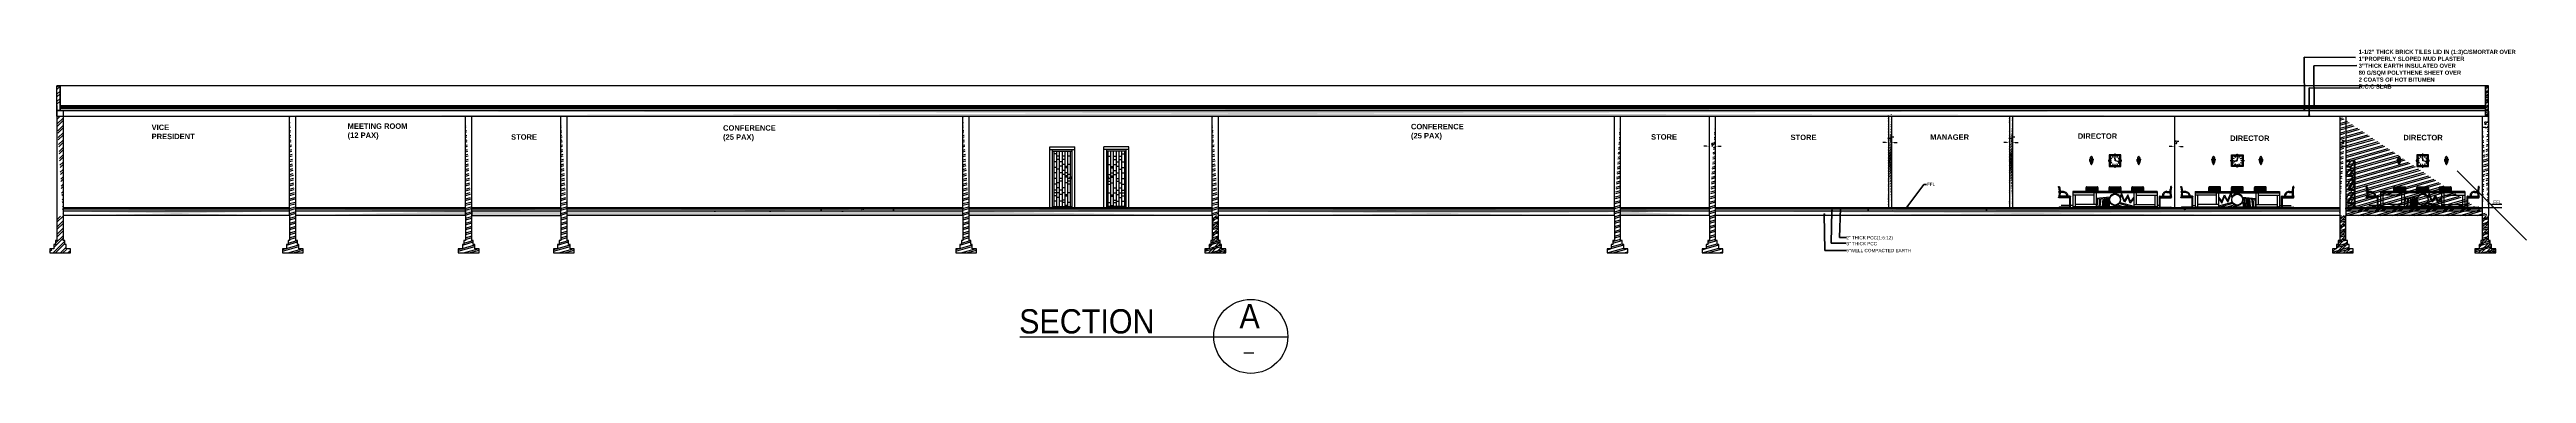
# Model space of a CAD drawing. Header units: inches. Extents: x 478327 to 492265, y -26791 to -22136.
# Drawn here: x 488688 to 492265, y -24561 to -24094 of the extents above; entities that cross this region are included whole.
import ezdxf
from ezdxf.enums import TextEntityAlignment as Align

# ---------------------------------------------------------------- set-up
doc = ezdxf.new("R2010")
doc.units = ezdxf.units.IN
doc.header["$MEASUREMENT"] = 0
doc.header["$PDMODE"] = 34
doc.linetypes.add('HIDDEN2', pattern=[0.1875, 0.125, -0.0625])
for name, color, linetype in [('_columns', 2, 'Continuous'), ('C-DIM', 1, 'Continuous'), ('C-RD-TEXT-TITLE', 4, 'Continuous'), ('FITS', 3, 'Continuous'), ('Grass', 90, 'Continuous'), ('HOLE', 2, 'HIDDEN2'), ('I-COLS-PATT', 253, 'Continuous'), ('I-FURN', 1, 'Continuous'), ('I-WALL-FULL', 5, 'Continuous'), ('I-WALL-IN', 3, 'Continuous'), ('家具', 4, 'Continuous')]:
    doc.layers.add(name, color=color, linetype=linetype)
doc.layers.add('I-ANNO-TEXT', color=7, linetype='Continuous', lineweight=18)
doc.styles.add('ARIAL', font='arial.ttf', dxfattribs={"height": 25})
doc.styles.add('ARIAL-N', font='ARIALN.TTF')
doc.styles.add('MICRO', font='')
doc.styles.add('ROMANS', font='romans')
doc.styles.get("Standard").update_dxf_attribs({"font": ''})
doc.styles.get('MICRO').set_extended_font_data('MicrogrammaSSi', bold=True)
doc.styles.get('Standard').set_extended_font_data('MicrogrammaSSi', bold=True)
doc.dimstyles.new('DIM 1-100', dxfattribs={"dimtxt": 200, "dimasz": 100, "dimexe": 0.1, "dimexo": 0.4, "dimgap": 100, "dimtad": 0, "dimdec": 0, "dimzin": 0, "dimdsep": 46, "dimtxsty": 'ROMANS', "dimblk": 'TICK', "dimcen": 0.09, "dimse1": 1, "dimse2": 1, "dimclrd": 2, "dimclre": 2, "dimclrt": 1, "dimazin": 0, "dimtfac": 1, "dimtdec": 0, "dimtofl": 0, "dimtmove": 0, "dimatfit": 3, "dimldrblk": 'OBLIQUE', "dimfxl": 0.1, "dimtolj": 1, "dimtzin": 0, "dimarcsym": 0})
doc.dimstyles.get("Standard").update_dxf_attribs({"dimtxt": 0.18, "dimasz": 0.18, "dimexe": 0.18, "dimexo": 0.0625, "dimgap": 0.09, "dimtad": 0, "dimtih": 1, "dimtoh": 1, "dimdec": 4, "dimzin": 0, "dimdsep": 46, "dimtxsty": 'Standard', "dimcen": 0.09, "dimadec": 0, "dimazin": 0, "dimtfac": 1, "dimtdec": 4, "dimtofl": 0, "dimtmove": 0, "dimatfit": 3, "dimfxl": 1, "dimtolj": 1, "dimtzin": 0, "dimarcsym": 0})
pattern_1 = [(196, (4425.0924, 100.708), (1.86055215, -6.48851645), []), (196, (4422.3093, 102.251), (1.86055215, -6.48851645), [])]
pattern_2 = [(45, (485902.301, -26704.4314), (-0.378854555, 0.378854555), []), (135, (485902.301, -26704.4314), (-1.136563665, 0.378854555), [1.33945312, -0.80367187])]
pattern_3 = [(45, (485934.9699, -26704.4314), (-0.378854555, 0.378854555), []), (135, (485934.9699, -26704.4314), (-1.136563665, 0.378854555), [1.33945312, -0.80367187])]
pattern_4 = [(45, (485968.23756, -26704.4314), (-0.378854555, 0.378854555), []), (135, (485968.23756, -26704.4314), (-1.136563665, 0.378854555), [1.33945312, -0.80367187])]
pattern_5 = [(155, (4425.0924, 100.7082), (-0.375080063, 2.1271847466), [0.225, -2.475]), (100, (4425.0924, 100.7082), (-2.071950962, -0.986115439), [0.18, -1.98]), (205.45144446, (4425.0611, 100.8855), (-2.447031001, 1.141069307), [0.191220576, -2.103426336]), (151.1842, (4424.5128, 100.553), (-0.349029102, 3.221146519), [0.3375, -3.7125]), (201.6356355, (4424.4837, 100.8214), (-3.54850388, 1.952080998), [0.286831026, -3.15514128]), (96.184164, (4424.5128, 100.553), (-3.548503878, 1.952080997), [0.27, -2.970000003]), (126, (4424.58, 100.8815), (0.703227214, 2.042320123), [0.225, -2.475]), (71, (4424.58, 100.8815), (-2.290247395, 0.142025762), [0.18, -1.98]), (176.45144474, (4424.6387, 101.0517), (-1.5870201705, 2.184345866), [0.19122057, -2.103426336]), (142.5, (4425.0924, 100.7082), (-0.9740939189, -0.2232412532), [0, -1.956, 0, -2.01, 0, -1.9875]), (112.5, (4425.0924, 100.7082), (-1.3471795955, 0.456073193), [0, -1.146, 0, -1.911, 0, -0.7575]), (72.5, (4425.2655, 100.062), (-0.3491312402, 1.5644115243), [0, -0.75, 0, -2.34, 0, -3.105]), (62.5, (4425.3432, 99.7722), (-0.7429010257, 1.6122165197), [0, -0.975, 0, -1.554, 0, -2.205])]
pattern_6 = [(155, (4425.09, 100.71), (-11.127375, 63.106481), [6.675, -73.425]), (100, (4425.09, 100.71), (-61.4678785, -29.254758), [5.34, -58.74]), (205.451444, (4424.165, 105.97), (-72.595253, 33.851723), [5.672877, -62.401648]), (151.1842, (4407.9, 96.1), (-10.35453, 95.56068), [10.0125, -110.1375]), (201.635635, (4407.04, 104.065), (-105.272282, 57.911736), [8.50932, -93.602525]), (96.184164, (4407.9, 96.1), (-105.272282, 57.911736), [8.01, -88.11]), (126, (4409.894, 105.85), (20.8624074, 60.5888303), [6.675, -73.425]), (71, (4409.894, 105.85), (-67.944006, 4.213431), [5.34, -58.74]), (176.451445, (4411.63, 110.9), (-47.0815984, 64.802261), [5.672877, -62.401648]), (142.5, (4425.092, 100.708), (-28.8981196, -6.6228238), [0, -58.028, 0, -59.63, 0, -58.9625]), (112.5, (4425.092, 100.708), (-39.966328, 13.5301714), [0, -33.998, 0, -56.693, 0, -22.4725]), (72.5, (4430.23, 81.537), (-10.3575601, 46.4108752), [0, -22.25, 0, -69.42, 0, -92.115]), (62.5, (4432.533, 72.94), (-22.039397, 47.82909), [0, -28.925, 0, -46.102, 0, -65.415])]
pattern_7 = [(155, (4425.0924, 100.7082), (-0.375080063, 2.1271847466), [0.225, -2.475]), (100, (4425.0924, 100.7082), (-2.071950962, -0.986115439), [0.18, -1.98]), (205.45144446, (4425.0611, 100.8855), (-2.447031001, 1.141069307), [0.191220576, -2.103426336]), (151.1842, (4424.5128, 100.553), (-0.349029102, 3.221146519), [0.3375, -3.7125]), (201.6356355, (4424.4837, 100.8214), (-3.54850388, 1.952080998), [0.286831026, -3.15514128]), (96.184164, (4424.5128, 100.553), (-3.548503878, 1.952080997), [0.27, -2.970000003]), (126, (4424.58, 100.8815), (0.703227214, 2.042320123), [0.225, -2.475]), (71, (4424.58, 100.8815), (-2.290247395, 0.142025762), [0.18, -1.98]), (176.45144474, (4424.6387, 101.0517), (-1.5870201705, 2.184345866), [0.19122057, -2.103426336]), (142.5, (4425.0924, 100.7082), (-0.9740939189, -0.2232412532), [0, -1.956, 0, -2.01, 0, -1.9875]), (112.5, (4425.0924, 100.7082), (-1.3471795955, 0.456073193), [0, -1.146, 0, -1.911, 0, -0.7575]), (72.5, (4425.2655, 100.062), (-0.3491312402, 1.5644115243), [0, -0.75, 0, -2.34, 0, -3.105]), (62.5, (4425.3432, 99.7722), (-0.7429010257, 1.6122165197), [0, -0.975, 0, -1.554, 0, -2.205])]
pattern_8 = [(105, (4425.0924, 100.7082), (-2.725057339, 1.573312588), [2.225, -2.225]), (105, (4424.2864, 100.4923), (-2.725057339, 1.573312588), [2.225, -2.225]), (105, (4423.4805, 100.2763), (-2.725057339, 1.573312588), [2.225, -2.225]), (195, (4423.1399, 100.473), (-1.573312588, -2.725057339), [2.225, -2.225]), (195, (4422.924, 101.279), (-1.573312588, -2.725057339), [2.225, -2.225]), (195, (4422.708, 102.0849), (-1.573312588, -2.725057339), [2.225, -2.225])]

# ---------------------------------------------------------------- blocks, each defined once
blk = doc.blocks.new('meting room chir')
for p, q in [((15605, 7012), (15605, 7059)), ((15605, 7057), (15652, 7057)), ((15607, 7061), (15617, 7061)), ((15607, 7061), (15617, 7061)), ((15607, 7011), (15654, 7011)), ((15608, 7057), (15608, 7061)), ((15608, 7014), (15608, 7054)), ((15608, 7054), (15655, 7054)), ((15608, 7014), (15654, 7014)), ((15621, 7061), (15643, 7061)), ((15621, 7061), (15651, 7061)), ((15637, 7081), (15654, 7081)), ((15637, 7077), (15654, 7077))]:
    blk.add_line(p, q)
for centre, radius, start, end in [((15736, 7078), 86.1, 164.6833, 177.8777), ((15655, 7100), 2, 344.6833, 164.6833), ((15607, 7059), 2, 90, 180), ((15607, 7012), 1.5, 180, 270), ((15637, 7062), 19.4, 90, 183.2218), ((15619, 7061), 2.01, 180, 7.1879), ((15637, 7062), 15.3, 90, 184.0632), ((15736, 7078), 86.1, 180.5393, 194.2845), ((15736, 7078), 82.1, 164.6833, 177.7748), ((15654, 7079), 2, 269.8679, 90), ((15736, 7078), 82.1, 180.5656, 195.3167), ((15654, 7012), 1.5, 270, 90), ((15655, 7056), 1.79, 273.8219, 25.3766)]:
    blk.add_arc(centre, radius, start, end)
blk = doc.blocks.new('A$C490A5317')
at = {"color": 3}
for p, q in [((0, 330), (49, 330)), ((0, 313), (0, 330)), ((49, 313), (0, 313)), ((0, 309), (49, 309)), ((0, 292), (0, 309)), ((49, 292), (0, 292)), ((11, 313), (11, 330)), ((11, 292), (11, 309)), ((34, 588), (292, 588)), ((34, 330), (34, 588)), ((47, 575), (34, 588)), ((34, 309), (34, 313)), ((34, 34), (34, 292)), ((47, 47), (34, 34)), ((293, 34), (34, 34)), ((38, 313), (38, 330)), ((38, 292), (38, 309)), ((47, 575), (292, 575)), ((47, 330), (47, 575)), ((47, 309), (47, 313)), ((47, 47), (47, 292)), ((293, 47), (47, 47)), ((49, 330), (49, 313)), ((49, 309), (49, 292)), ((80, 542), (542, 542)), ((80, 81), (80, 542)), ((542, 81), (80, 81)), ((94, 316), (129, 316)), ((94, 306), (94, 316)), ((129, 306), (94, 306)), ((120, 415), (125, 424)), ((150, 398), (120, 415)), ((121, 206), (151, 224)), ((126, 198), (121, 206)), ((125, 424), (155, 407)), ((156, 215), (126, 198)), ((129, 316), (129, 306)), ((303, 319), (136, 276)), ((136, 276), (312, 310)), ((155, 407), (150, 398)), ((151, 224), (156, 215)), ((198, 497), (206, 502)), ((215, 467), (198, 497)), ((199, 125), (216, 155)), ((207, 120), (199, 125)), ((206, 502), (224, 472)), ((225, 150), (207, 120)), ((224, 472), (215, 467)), ((216, 155), (225, 150)), ((292, 623), (309, 623)), ((292, 573), (292, 623)), ((292, 612), (309, 612)), ((292, 584), (309, 584)), ((309, 573), (292, 573)), ((293, 49), (310, 49)), ((293, 0), (293, 49)), ((310, 38), (293, 38)), ((310, 11), (293, 11)), ((320, 458), (303, 319)), ((312, 310), (303, 319)), ((306, 494), (306, 529)), ((306, 529), (316, 529)), ((316, 494), (306, 494)), ((307, 129), (317, 129)), ((307, 94), (307, 129)), ((317, 94), (307, 94)), ((309, 623), (309, 573)), ((309, 588), (313, 588)), ((309, 575), (313, 575)), ((310, 49), (310, 0)), ((314, 47), (310, 47)), ((314, 34), (310, 34)), ((312, 310), (320, 458)), ((313, 623), (330, 623)), ((313, 573), (313, 623)), ((313, 612), (330, 612)), ((313, 584), (330, 584)), ((330, 573), (313, 573)), ((314, 49), (330, 49)), ((314, 0), (314, 49)), ((330, 38), (314, 38)), ((330, 11), (314, 11)), ((316, 529), (316, 494)), ((317, 129), (317, 94)), ((330, 623), (330, 573)), ((330, 588), (589, 588)), ((330, 575), (576, 575)), ((330, 49), (330, 0)), ((576, 47), (330, 47)), ((589, 34), (330, 34)), ((398, 472), (415, 503)), ((407, 467), (398, 472)), ((399, 151), (407, 156)), ((416, 121), (399, 151)), ((424, 498), (407, 467)), ((407, 156), (425, 126)), ((415, 503), (424, 498)), ((425, 126), (416, 121)), ((467, 407), (497, 425)), ((472, 399), (467, 407)), ((467, 216), (472, 225)), ((498, 199), (467, 216)), ((502, 416), (472, 399)), ((472, 225), (503, 207)), ((494, 317), (529, 317)), ((494, 307), (494, 317)), ((529, 307), (494, 307)), ((497, 425), (502, 416)), ((503, 207), (498, 199)), ((529, 317), (529, 307)), ((542, 542), (542, 81)), ((573, 314), (573, 330)), ((573, 330), (623, 330)), ((623, 314), (573, 314)), ((573, 293), (573, 310)), ((573, 310), (623, 310)), ((623, 293), (573, 293)), ((576, 575), (589, 588)), ((576, 575), (576, 330)), ((576, 314), (576, 310)), ((576, 293), (576, 47)), ((576, 47), (589, 34)), ((584, 330), (584, 314)), ((584, 310), (584, 293)), ((589, 588), (589, 330)), ((589, 314), (589, 310)), ((589, 293), (589, 34)), ((612, 330), (612, 314)), ((612, 310), (612, 293)), ((623, 330), (623, 314)), ((623, 310), (623, 293)), ((310, 0), (293, 0)), ((330, 0), (314, 0))]:
    blk.add_line(p, q, dxfattribs=at)
blk = doc.blocks.new('_Oblique')
at = {"color": 0, "linetype": 'ByBlock', "lineweight": -2}
blk.add_line((-0.5, -0.5), (0.5, 0.5), dxfattribs=at)
blk = doc.blocks.new('TICK')
for p, q in [((0, 1), (0, -1)), ((0.707, 0.707), (-0.707, -0.707)), ((1, 0), (-1, 0))]:
    blk.add_line(p, q)
blk = doc.blocks.new('*D276')
at = {"layer": 'Defpoints', "color": 0, "transparency": 16777216}
for p in [(492201.1, -24200.9), (492210.1, -24200.9), (492210.1, -24206)]:
    blk.add_point(p, dxfattribs=at)
at = {"layer": 'I-WALL-FULL', "color": 2, "lineweight": -2, "transparency": 16777216}
for p, q in [((492206.1, -24206), (492202.1, -24206)), ((492205.1, -24206), (492209.1, -24206))]:
    blk.add_line(p, q, dxfattribs=at)
at = {"layer": 'I-WALL-FULL', "color": 2, "transparency": 16777216}
for points in [[(492205.1, -24205.3), (492205.1, -24206.7), (492201.1, -24206)], [(492206.1, -24205.3), (492206.1, -24206.7), (492210.1, -24206)]]:
    blk.add_solid(points, dxfattribs=at)
at = {"layer": 'I-WALL-FULL', "color": 1, "transparency": 16777216, "insert": (492207, -24199.7), "char_height": 4, "attachment_point": 5, "style": 'ROMANS'}
blk.add_mtext('\\A1;9"', dxfattribs=at)
blk = doc.blocks.new('*D277')
at = {"layer": 'Defpoints', "color": 0, "transparency": 16777216}
for p in [(491995.3, -24227.8), (492004.3, -24227.8), (492004.3, -24232.9)]:
    blk.add_point(p, dxfattribs=at)
at = {"layer": 'I-WALL-FULL', "color": 2, "lineweight": -2, "transparency": 16777216}
for p, q in [((492000.3, -24232.9), (491996.3, -24232.9)), ((491999.3, -24232.9), (492003.3, -24232.9))]:
    blk.add_line(p, q, dxfattribs=at)
at = {"layer": 'I-WALL-FULL', "color": 2, "transparency": 16777216}
for points in [[(491999.3, -24232.2), (491999.3, -24233.5), (491995.3, -24232.9)], [(492000.3, -24232.2), (492000.3, -24233.5), (492004.3, -24232.9)]]:
    blk.add_solid(points, dxfattribs=at)
at = {"layer": 'I-WALL-FULL', "color": 1, "transparency": 16777216, "insert": (492001.2, -24226.6), "char_height": 4, "attachment_point": 5, "style": 'ROMANS'}
blk.add_mtext('\\A1;9"', dxfattribs=at)
blk = doc.blocks.new('*D278')
at = {"layer": 'Defpoints', "color": 0, "transparency": 16777216}
for p in [(491756.8, -24228.5), (491761.3, -24228.5), (491761.3, -24233.6)]:
    blk.add_point(p, dxfattribs=at)
at = {"layer": 'I-WALL-FULL', "color": 2, "lineweight": -2, "transparency": 16777216}
for p, q in [((491752.8, -24233.6), (491748.8, -24233.6)), ((491765.3, -24233.6), (491769.3, -24233.6))]:
    blk.add_line(p, q, dxfattribs=at)
at = {"layer": 'I-WALL-FULL', "color": 2, "transparency": 16777216}
for points in [[(491752.8, -24232.9), (491752.8, -24234.3), (491756.8, -24233.6)], [(491765.3, -24232.9), (491765.3, -24234.3), (491761.3, -24233.6)]]:
    blk.add_solid(points, dxfattribs=at)
at = {"layer": 'I-WALL-FULL', "color": 1, "transparency": 16777216, "insert": (491760.1, -24227.3), "char_height": 4, "attachment_point": 5, "style": 'ROMANS'}
blk.add_mtext('\\A1;5"', dxfattribs=at)
blk = doc.blocks.new('*D279')
at = {"layer": 'Defpoints', "color": 0, "transparency": 16777216}
for p in [(491518.3, -24222.3), (491522.8, -24222.3), (491522.8, -24227.4)]:
    blk.add_point(p, dxfattribs=at)
at = {"layer": 'I-WALL-FULL', "color": 2, "lineweight": -2, "transparency": 16777216}
for p, q in [((491514.3, -24227.4), (491510.3, -24227.4)), ((491526.8, -24227.4), (491530.8, -24227.4))]:
    blk.add_line(p, q, dxfattribs=at)
at = {"layer": 'I-WALL-FULL', "color": 2, "transparency": 16777216}
for points in [[(491514.3, -24226.7), (491514.3, -24228), (491518.3, -24227.4)], [(491526.8, -24226.7), (491526.8, -24228), (491522.8, -24227.4)]]:
    blk.add_solid(points, dxfattribs=at)
at = {"layer": 'I-WALL-FULL', "color": 1, "transparency": 16777216, "insert": (491521.6, -24221.1), "char_height": 4, "attachment_point": 5, "style": 'ROMANS'}
blk.add_mtext('\\A1;4{\\H1x;\\S1/2;}"', dxfattribs=at)
blk = doc.blocks.new('*D280')
at = {"layer": 'Defpoints', "color": 0, "transparency": 16777216}
for p in [(491085, -24227.8), (491094, -24227.8), (491094, -24232.9)]:
    blk.add_point(p, dxfattribs=at)
at = {"layer": 'I-WALL-FULL', "color": 2, "lineweight": -2, "transparency": 16777216}
for p, q in [((491081, -24232.9), (491077, -24232.9)), ((491098, -24232.9), (491102, -24232.9))]:
    blk.add_line(p, q, dxfattribs=at)
at = {"layer": 'I-WALL-FULL', "color": 2, "transparency": 16777216}
for points in [[(491081, -24232.2), (491081, -24233.5), (491085, -24232.9)], [(491098, -24232.2), (491098, -24233.5), (491094, -24232.9)]]:
    blk.add_solid(points, dxfattribs=at)
at = {"layer": 'I-WALL-FULL', "color": 1, "transparency": 16777216, "insert": (491090.8, -24230.8), "char_height": 4, "attachment_point": 5, "style": 'ROMANS'}
blk.add_mtext('\\A1;9"', dxfattribs=at)
blk = doc.blocks.new('*D281')
at = {"layer": 'Defpoints', "color": 0, "transparency": 16777216}
for p in [(491343.5, -24222.3), (491348, -24222.3), (491348, -24227.4)]:
    blk.add_point(p, dxfattribs=at)
at = {"layer": 'I-WALL-FULL', "color": 2, "lineweight": -2, "transparency": 16777216}
for p, q in [((491339.5, -24227.4), (491335.5, -24227.4)), ((491352, -24227.4), (491356, -24227.4))]:
    blk.add_line(p, q, dxfattribs=at)
at = {"layer": 'I-WALL-FULL', "color": 2, "transparency": 16777216}
for points in [[(491339.5, -24226.7), (491339.5, -24228), (491343.5, -24227.4)], [(491352, -24226.7), (491352, -24228), (491348, -24227.4)]]:
    blk.add_solid(points, dxfattribs=at)
at = {"layer": 'I-WALL-FULL', "color": 1, "transparency": 16777216, "insert": (491346.8, -24221.1), "char_height": 4, "attachment_point": 5, "style": 'ROMANS'}
blk.add_mtext('\\A1;4{\\H1x;\\S1/2;}"', dxfattribs=at)

msp = doc.modelspace()

# ---------------------------------------------------------------- hatches: boundary and pattern name
at = {"true_color": 0xffffff, "transparency": 33554505}
h = msp.add_hatch(dxfattribs=at)
h.set_pattern_fill('ANSI32', scale=18, angle=151)
h.set_pattern_definition(pattern_1)
h.paths.add_polyline_path([(492210.091, -24145.966), (492205.725, -24145.966), (492205.725, -24189.438), (492210.091, -24189.438)])
edge = h.paths.add_edge_path()
edge.add_line((492201.091, -24189.438), (492201.091, -24332.87))
edge.add_line((492210.091, -24182.459), (492210.091, -24332.87))
edge.add_line((491995.308, -24189.438), (491995.308, -24332.87))
edge.add_line((492004.308, -24189.438), (492004.308, -24332.87))
edge.add_line((491995.308, -24332.856), (491995.308, -24350.856))
edge.add_line((491995.308, -24350.856), (491995.308, -24368.856))
edge.add_line((491995.308, -24368.856), (491993.058, -24368.856))
edge.add_line((491993.058, -24368.856), (491993.058, -24374.856))
edge.add_line((491993.058, -24374.856), (491990.808, -24374.856))
edge.add_line((491990.808, -24374.856), (491990.808, -24380.856))
edge.add_line((491990.808, -24380.856), (491984.808, -24380.856))
edge.add_line((491984.808, -24380.856), (491984.808, -24386.856))
edge.add_line((491984.808, -24386.856), (492014.808, -24386.856))
edge.add_line((492014.808, -24386.856), (492014.808, -24380.856))
edge.add_line((492014.808, -24380.856), (492008.808, -24380.856))
edge.add_line((492008.808, -24380.856), (492008.808, -24374.856))
edge.add_line((492008.808, -24374.856), (492006.558, -24374.856))
edge.add_line((492006.558, -24374.856), (492006.558, -24368.856))
edge.add_line((492006.558, -24368.856), (492004.308, -24368.856))
edge.add_line((492004.308, -24368.856), (492004.308, -24332.856))
edge.add_line((492201.091, -24332.856), (492201.091, -24350.856))
edge.add_line((492201.091, -24350.856), (492201.091, -24368.856))
edge.add_line((492201.091, -24368.856), (492198.841, -24368.856))
edge.add_line((492198.841, -24368.856), (492198.841, -24374.856))
edge.add_line((492198.841, -24374.856), (492196.591, -24374.856))
edge.add_line((492196.591, -24374.856), (492196.591, -24380.856))
edge.add_line((492196.591, -24380.856), (492190.591, -24380.856))
edge.add_line((492190.591, -24380.856), (492190.591, -24386.856))
edge.add_line((492190.591, -24386.856), (492220.591, -24386.856))
edge.add_line((492220.591, -24386.856), (492220.591, -24380.856))
edge.add_line((492220.591, -24380.856), (492214.591, -24380.856))
edge.add_line((492214.591, -24380.856), (492214.591, -24374.856))
edge.add_line((492214.591, -24374.856), (492212.341, -24374.856))
edge.add_line((492212.341, -24374.856), (492212.341, -24368.856))
edge.add_line((492212.341, -24368.856), (492210.091, -24368.856))
edge.add_line((492210.091, -24368.856), (492210.091, -24332.856))
h = msp.add_hatch(dxfattribs=at)
h.set_pattern_fill('ANSI32', scale=18, angle=151)
h.set_pattern_definition([(196, (3092.868, 100.708), (1.86055215, -6.48851645), []), (196, (3090.085, 102.251), (1.86055215, -6.48851645), [])])
edge = h.paths.add_edge_path()
edge.add_line((489035.008, -24332.87), (489035.008, -24189.438))
edge.add_line((489044.008, -24332.87), (489044.008, -24189.438))
edge.add_line((489035.008, -24332.87), (489035.008, -24350.87))
edge.add_line((489035.008, -24350.87), (489035.008, -24368.87))
edge.add_line((489035.008, -24368.87), (489032.758, -24368.87))
edge.add_line((489032.758, -24368.87), (489032.758, -24374.87))
edge.add_line((489032.758, -24374.87), (489030.508, -24374.87))
edge.add_line((489030.508, -24374.87), (489030.508, -24380.87))
edge.add_line((489030.508, -24380.87), (489024.508, -24380.87))
edge.add_line((489024.508, -24380.87), (489024.508, -24386.87))
edge.add_line((489024.508, -24386.87), (489054.508, -24386.87))
edge.add_line((489054.508, -24386.87), (489054.508, -24380.87))
edge.add_line((489054.508, -24380.87), (489048.508, -24380.87))
edge.add_line((489048.508, -24380.87), (489048.508, -24374.87))
edge.add_line((489048.508, -24374.87), (489046.258, -24374.87))
edge.add_line((489046.258, -24374.87), (489046.258, -24368.87))
edge.add_line((489046.258, -24368.87), (489044.008, -24368.87))
edge.add_line((489044.008, -24368.87), (489044.008, -24332.87))
h = msp.add_hatch(dxfattribs=at)
h.set_pattern_fill('ANSI32', scale=18, angle=151)
h.set_pattern_definition([(196, (3346.8536, 100.708), (1.86055215, -6.48851645), []), (196, (3344.0706, 102.251), (1.86055215, -6.48851645), [])])
edge = h.paths.add_edge_path()
edge.add_line((489288.993, -24332.87), (489288.993, -24189.438))
edge.add_line((489297.993, -24332.87), (489297.993, -24189.438))
edge.add_line((489288.993, -24332.87), (489288.993, -24350.87))
edge.add_line((489288.993, -24350.87), (489288.993, -24368.87))
edge.add_line((489288.993, -24368.87), (489286.743, -24368.87))
edge.add_line((489286.743, -24368.87), (489286.743, -24374.87))
edge.add_line((489286.743, -24374.87), (489284.493, -24374.87))
edge.add_line((489284.493, -24374.87), (489284.493, -24380.87))
edge.add_line((489284.493, -24380.87), (489278.493, -24380.87))
edge.add_line((489278.493, -24380.87), (489278.493, -24386.87))
edge.add_line((489278.493, -24386.87), (489308.493, -24386.87))
edge.add_line((489308.493, -24386.87), (489308.493, -24380.87))
edge.add_line((489308.493, -24380.87), (489302.493, -24380.87))
edge.add_line((489302.493, -24380.87), (489302.493, -24374.87))
edge.add_line((489302.493, -24374.87), (489300.243, -24374.87))
edge.add_line((489300.243, -24374.87), (489300.243, -24368.87))
edge.add_line((489300.243, -24368.87), (489297.993, -24368.87))
edge.add_line((489297.993, -24368.87), (489297.993, -24332.87))
h = msp.add_hatch(dxfattribs=at)
h.set_pattern_fill('ANSI32', scale=18, angle=151)
h.set_pattern_definition([(196, (3484.3686, 100.708), (1.86055215, -6.48851645), []), (196, (3481.5856, 102.251), (1.86055215, -6.48851645), [])])
edge = h.paths.add_edge_path()
edge.add_line((489426.508, -24332.87), (489426.508, -24189.438))
edge.add_line((489435.508, -24332.87), (489435.508, -24189.438))
edge.add_line((489426.508, -24332.87), (489426.508, -24350.87))
edge.add_line((489426.508, -24350.87), (489426.508, -24368.87))
edge.add_line((489426.508, -24368.87), (489424.258, -24368.87))
edge.add_line((489424.258, -24368.87), (489424.258, -24374.87))
edge.add_line((489424.258, -24374.87), (489422.008, -24374.87))
edge.add_line((489422.008, -24374.87), (489422.008, -24380.87))
edge.add_line((489422.008, -24380.87), (489416.008, -24380.87))
edge.add_line((489416.008, -24380.87), (489416.008, -24386.87))
edge.add_line((489416.008, -24386.87), (489446.008, -24386.87))
edge.add_line((489446.008, -24386.87), (489446.008, -24380.87))
edge.add_line((489446.008, -24380.87), (489440.008, -24380.87))
edge.add_line((489440.008, -24380.87), (489440.008, -24374.87))
edge.add_line((489440.008, -24374.87), (489437.758, -24374.87))
edge.add_line((489437.758, -24374.87), (489437.758, -24368.87))
edge.add_line((489437.758, -24368.87), (489435.508, -24368.87))
edge.add_line((489435.508, -24368.87), (489435.508, -24332.87))
h = msp.add_hatch(dxfattribs=at)
h.set_pattern_fill('ANSI32', scale=18, angle=151)
h.set_pattern_definition([(196, (4065.0924, 100.708), (1.86055215, -6.48851645), []), (196, (4062.3094, 102.251), (1.86055215, -6.48851645), [])])
edge = h.paths.add_edge_path()
edge.add_line((490007.232, -24332.87), (490007.232, -24189.438))
edge.add_line((490016.232, -24332.87), (490016.232, -24189.438))
edge.add_line((490007.232, -24332.87), (490007.232, -24350.87))
edge.add_line((490007.232, -24350.87), (490007.232, -24368.87))
edge.add_line((490007.232, -24368.87), (490004.982, -24368.87))
edge.add_line((490004.982, -24368.87), (490004.982, -24374.87))
edge.add_line((490004.982, -24374.87), (490002.732, -24374.87))
edge.add_line((490002.732, -24374.87), (490002.732, -24380.87))
edge.add_line((490002.732, -24380.87), (489996.732, -24380.87))
edge.add_line((489996.732, -24380.87), (489996.732, -24386.87))
edge.add_line((489996.732, -24386.87), (490026.732, -24386.87))
edge.add_line((490026.732, -24386.87), (490026.732, -24380.87))
edge.add_line((490026.732, -24380.87), (490020.732, -24380.87))
edge.add_line((490020.732, -24380.87), (490020.732, -24374.87))
edge.add_line((490020.732, -24374.87), (490018.482, -24374.87))
edge.add_line((490018.482, -24374.87), (490018.482, -24368.87))
edge.add_line((490018.482, -24368.87), (490016.232, -24368.87))
edge.add_line((490016.232, -24368.87), (490016.232, -24332.87))
h = msp.add_hatch(dxfattribs=at)
h.set_pattern_fill('ANSI32', scale=18, angle=151)
h.set_pattern_definition(pattern_1)
edge = h.paths.add_edge_path()
edge.add_line((490367.232, -24332.87), (490367.232, -24189.438))
edge.add_line((490376.232, -24332.87), (490376.232, -24189.438))
edge.add_line((490367.232, -24332.87), (490367.232, -24350.87))
edge.add_line((490367.232, -24350.87), (490367.232, -24368.87))
edge.add_line((490367.232, -24368.87), (490364.982, -24368.87))
edge.add_line((490364.982, -24368.87), (490364.982, -24374.87))
edge.add_line((490364.982, -24374.87), (490362.732, -24374.87))
edge.add_line((490362.732, -24374.87), (490362.732, -24380.87))
edge.add_line((490362.732, -24380.87), (490356.732, -24380.87))
edge.add_line((490356.732, -24380.87), (490356.732, -24386.87))
edge.add_line((490356.732, -24386.87), (490386.732, -24386.87))
edge.add_line((490386.732, -24386.87), (490386.732, -24380.87))
edge.add_line((490386.732, -24380.87), (490380.732, -24380.87))
edge.add_line((490380.732, -24380.87), (490380.732, -24374.87))
edge.add_line((490380.732, -24374.87), (490378.482, -24374.87))
edge.add_line((490378.482, -24374.87), (490378.482, -24368.87))
edge.add_line((490378.482, -24368.87), (490376.232, -24368.87))
edge.add_line((490376.232, -24368.87), (490376.232, -24332.87))
h = msp.add_hatch(dxfattribs=at)
h.set_pattern_fill('ANSI32', scale=18, angle=151)
h.set_pattern_definition([(196, (4288.0264, 100.708), (1.86055215, -6.48851645), []), (196, (4285.2433, 102.251), (1.86055215, -6.48851645), [])])
edge = h.paths.add_edge_path()
edge.add_line((490956.956, -24332.87), (490956.956, -24189.438))
edge.add_line((490947.956, -24332.87), (490947.956, -24189.438))
edge.add_line((490947.956, -24332.87), (490947.956, -24350.87))
edge.add_line((490947.956, -24350.87), (490947.956, -24368.87))
edge.add_line((490947.956, -24368.87), (490945.706, -24368.87))
edge.add_line((490945.706, -24368.87), (490945.706, -24374.87))
edge.add_line((490945.706, -24374.87), (490943.456, -24374.87))
edge.add_line((490943.456, -24374.87), (490943.456, -24380.87))
edge.add_line((490943.456, -24380.87), (490937.456, -24380.87))
edge.add_line((490937.456, -24380.87), (490937.456, -24386.87))
edge.add_line((490937.456, -24386.87), (490967.456, -24386.87))
edge.add_line((490967.456, -24386.87), (490967.456, -24380.87))
edge.add_line((490967.456, -24380.87), (490961.456, -24380.87))
edge.add_line((490961.456, -24380.87), (490961.456, -24374.87))
edge.add_line((490961.456, -24374.87), (490959.206, -24374.87))
edge.add_line((490959.206, -24374.87), (490959.206, -24368.87))
edge.add_line((490959.206, -24368.87), (490956.956, -24368.87))
edge.add_line((490956.956, -24368.87), (490956.956, -24332.87))
h = msp.add_hatch(dxfattribs=at)
h.set_pattern_fill('ANSI32', scale=18, angle=151)
h.set_pattern_definition(pattern_1)
edge = h.paths.add_edge_path()
edge.add_line((491094.022, -24332.87), (491094.022, -24189.438))
edge.add_line((491085.022, -24332.87), (491085.022, -24189.438))
edge.add_line((491085.022, -24332.87), (491085.022, -24350.87))
edge.add_line((491085.022, -24350.87), (491085.022, -24368.87))
edge.add_line((491085.022, -24368.87), (491082.772, -24368.87))
edge.add_line((491082.772, -24368.87), (491082.772, -24374.87))
edge.add_line((491082.772, -24374.87), (491080.522, -24374.87))
edge.add_line((491080.522, -24374.87), (491080.522, -24380.87))
edge.add_line((491080.522, -24380.87), (491074.522, -24380.87))
edge.add_line((491074.522, -24380.87), (491074.522, -24386.87))
edge.add_line((491074.522, -24386.87), (491104.522, -24386.87))
edge.add_line((491104.522, -24386.87), (491104.522, -24380.87))
edge.add_line((491104.522, -24380.87), (491098.522, -24380.87))
edge.add_line((491098.522, -24380.87), (491098.522, -24374.87))
edge.add_line((491098.522, -24374.87), (491096.272, -24374.87))
edge.add_line((491096.272, -24374.87), (491096.272, -24368.87))
edge.add_line((491096.272, -24368.87), (491094.022, -24368.87))
edge.add_line((491094.022, -24368.87), (491094.022, -24332.87))
h = msp.add_hatch()
h.set_pattern_fill('ANSI38', color=0, scale=0.16875, style=0)
h.set_pattern_definition(pattern_4)
edge = h.paths.add_edge_path()
edge.add_line((491645.629, -24298.245), (491629.429, -24298.245))
edge.add_line((491629.429, -24298.245), (491629.429, -24292.508))
edge.add_arc((491630.104, -24292.508), 0.675, 450.401613, 540, ccw=False)
edge.add_line((491630.099, -24291.833), (491644.959, -24291.833))
edge.add_arc((491644.954, -24292.508), 0.675, 360, 449.598387, ccw=False)
edge.add_line((491645.629, -24292.508), (491645.629, -24298.245))
h = msp.add_hatch()
h.set_pattern_fill('ANSI38', color=0, scale=0.16875, style=0)
h.set_pattern_definition(pattern_3)
edge = h.paths.add_edge_path()
edge.add_line((491678.897, -24298.245), (491662.697, -24298.245))
edge.add_line((491662.697, -24298.245), (491662.697, -24292.508))
edge.add_arc((491663.372, -24292.508), 0.675, 450.401613, 540, ccw=False)
edge.add_line((491663.367, -24291.833), (491678.226, -24291.833))
edge.add_arc((491678.222, -24292.508), 0.675, 360, 449.598387, ccw=False)
edge.add_line((491678.897, -24292.508), (491678.897, -24298.245))
h = msp.add_hatch()
h.set_pattern_fill('ANSI38', color=0, scale=0.16875, style=0)
h.set_pattern_definition(pattern_2)
edge = h.paths.add_edge_path()
edge.add_line((491711.566, -24298.245), (491695.366, -24298.245))
edge.add_line((491695.366, -24298.245), (491695.366, -24292.508))
edge.add_arc((491696.041, -24292.508), 0.675, 450.401613, 540, ccw=False)
edge.add_line((491696.036, -24291.833), (491710.895, -24291.833))
edge.add_arc((491710.891, -24292.508), 0.675, 360, 449.598387, ccw=False)
edge.add_line((491711.566, -24292.508), (491711.566, -24298.245))
h = msp.add_hatch()
h.set_pattern_fill('ANSI38', color=0, scale=0.16875, style=0)
h.set_pattern_definition(pattern_2)
edge = h.paths.add_edge_path()
edge.add_line((491806.551, -24298.245), (491822.751, -24298.245))
edge.add_line((491822.751, -24298.245), (491822.751, -24292.508))
edge.add_arc((491822.076, -24292.508), 0.675, 0, 89.598387)
edge.add_line((491822.081, -24291.833), (491807.221, -24291.833))
edge.add_arc((491807.226, -24292.508), 0.675, 90.401613, 180)
edge.add_line((491806.551, -24292.508), (491806.551, -24298.245))
h = msp.add_hatch()
h.set_pattern_fill('ANSI38', color=0, scale=0.16875, style=0)
h.set_pattern_definition(pattern_3)
edge = h.paths.add_edge_path()
edge.add_line((491839.22, -24298.245), (491855.42, -24298.245))
edge.add_line((491855.42, -24298.245), (491855.42, -24292.508))
edge.add_arc((491854.745, -24292.508), 0.675, 0, 89.598387)
edge.add_line((491854.749, -24291.833), (491839.89, -24291.833))
edge.add_arc((491839.895, -24292.508), 0.675, 90.401613, 180)
edge.add_line((491839.22, -24292.508), (491839.22, -24298.245))
h = msp.add_hatch()
h.set_pattern_fill('ANSI38', color=0, scale=0.16875, style=0)
h.set_pattern_definition(pattern_4)
edge = h.paths.add_edge_path()
edge.add_line((491872.487, -24298.245), (491888.687, -24298.245))
edge.add_line((491888.687, -24298.245), (491888.687, -24292.508))
edge.add_arc((491888.012, -24292.508), 0.675, 0, 89.598387)
edge.add_line((491888.017, -24291.833), (491873.158, -24291.833))
edge.add_arc((491873.162, -24292.508), 0.675, 90.401613, 180)
edge.add_line((491872.487, -24292.508), (491872.487, -24298.245))
h = msp.add_hatch()
h.set_pattern_fill('ANSI38', color=0, scale=0.16875, style=0)
h.set_pattern_definition([(45, (486412.5203, -26704.4314), (-0.378854555, 0.378854555), []), (135, (486412.5203, -26704.4314), (-1.136563665, 0.378854555), [1.33945312, -0.80367187])])
edge = h.paths.add_edge_path()
edge.add_line((492089.912, -24298.245), (492073.712, -24298.245))
edge.add_line((492073.712, -24298.245), (492073.712, -24292.508))
edge.add_arc((492074.387, -24292.508), 0.675, 450.401613, 540, ccw=False)
edge.add_line((492074.382, -24291.833), (492089.242, -24291.833))
edge.add_arc((492089.237, -24292.508), 0.675, 360, 449.598387, ccw=False)
edge.add_line((492089.912, -24292.508), (492089.912, -24298.245))
h = msp.add_hatch()
h.set_pattern_fill('ANSI38', color=0, scale=0.16875, style=0)
h.set_pattern_definition([(45, (486379.25265, -26704.4314), (-0.378854555, 0.378854555), []), (135, (486379.25265, -26704.4314), (-1.136563665, 0.378854555), [1.33945312, -0.80367187])])
edge = h.paths.add_edge_path()
edge.add_line((492123.179, -24298.245), (492106.979, -24298.245))
edge.add_line((492106.979, -24298.245), (492106.979, -24292.508))
edge.add_arc((492107.654, -24292.508), 0.675, 450.401613, 540, ccw=False)
edge.add_line((492107.65, -24291.833), (492122.509, -24291.833))
edge.add_arc((492122.504, -24292.508), 0.675, 360, 449.598387, ccw=False)
edge.add_line((492123.179, -24292.508), (492123.179, -24298.245))
h = msp.add_hatch()
h.set_pattern_fill('ANSI38', color=0, scale=0.16875, style=0)
h.set_pattern_definition([(45, (486346.5837, -26704.4314), (-0.378854555, 0.378854555), []), (135, (486346.5837, -26704.4314), (-1.136563665, 0.378854555), [1.33945312, -0.80367187])])
edge = h.paths.add_edge_path()
edge.add_line((492155.848, -24298.245), (492139.648, -24298.245))
edge.add_line((492139.648, -24298.245), (492139.648, -24292.508))
edge.add_arc((492140.323, -24292.508), 0.675, 450.401613, 540, ccw=False)
edge.add_line((492140.319, -24291.833), (492155.178, -24291.833))
edge.add_arc((492155.173, -24292.508), 0.675, 360, 449.598387, ccw=False)
edge.add_line((492155.848, -24292.508), (492155.848, -24298.245))
h = msp.add_hatch(dxfattribs=at)
h.set_pattern_fill('AR-CONC', scale=0.1)
h.set_pattern_definition([(50, (4425.0924, 100.7082), (0.7172601826, -0.062752135), [0.075, -0.825]), (355, (4425.0924, 100.7082), (-0.1387513336, 0.7521921337), [0.06, -0.66]), (100.45144446, (4425.15214, 100.703), (0.5785088467, 0.689439991), [0.063740192, -0.701142112]), (46.1842, (4425.0924, 100.9082), (1.0672413307, -0.1655192808), [0.1125, -1.2375]), (96.6356355, (4425.1813, 100.8944), (0.9346619457, 0.9741186008), [0.095610342, -1.05171376]), (351.184164, (4425.0924, 100.9082), (0.934661945, 0.9741186003), [0.09, -0.990000001]), (21, (4425.1924, 100.8582), (0.5969070521, -0.4026188907), [0.075, -0.825]), (326, (4425.1924, 100.8582), (0.2433153319, 0.725150045), [0.06, -0.66]), (71.45144474, (4425.2421, 100.8247), (0.8402223767, 0.3225311528), [0.06374019, -0.701142112]), (37.5, (4425.09237, 100.70822), (0.01215985532, 0.33289385383), [0, -0.652, 0, -0.67, 0, -0.6625]), (7.5, (4425.09237, 100.70822), (0.26306953744, 0.39441171188), [0, -0.382, 0, -0.637, 0, -0.2525]), (327.5, (4424.86937, 100.70822), (0.53382243617, -0.02255487173), [0, -0.25, 0, -0.78, 0, -1.035]), (317.5, (4424.76937, 100.70822), (0.58318616934, 0.10010498233), [0, -0.325, 0, -0.518, 0, -0.735])])
h.paths.add_polyline_path([(489288.993, -24321.87), (489044.008, -24321.87), (489044.008, -24323.87), (489288.993, -24323.87)])
h.paths.add_polyline_path([(489426.508, -24321.87), (489297.993, -24321.87), (489297.993, -24323.87), (489426.508, -24323.87)])
h.paths.add_polyline_path([(490007.232, -24321.87), (489435.508, -24321.87), (489435.508, -24323.87), (490007.232, -24323.87)])
h.paths.add_polyline_path([(490367.232, -24321.87), (490016.232, -24321.87), (490016.232, -24323.87), (490367.232, -24323.87)])
h.paths.add_polyline_path([(490947.956, -24321.87), (490376.232, -24321.87), (490376.232, -24323.87), (490947.956, -24323.87)])
h.paths.add_polyline_path([(491085.022, -24321.87), (490956.956, -24321.87), (490956.956, -24323.87), (491085.022, -24323.87)])
h.paths.add_polyline_path([(491995.308, -24321.87), (491094.022, -24321.87), (491094.022, -24323.87), (491995.308, -24323.87)])
h.paths.add_polyline_path([(492201.091, -24321.87), (492004.308, -24321.87), (492004.308, -24323.87), (492201.091, -24323.87)])
at = {"layer": 'Defpoints', "true_color": 0xffffff, "transparency": 33554669}
h = msp.add_hatch(dxfattribs=at)
h.set_pattern_fill('BRICK', scale=0.95, angle=212)
h.set_pattern_definition([(212, (4425.09237, 59.1406), (0.12585582526, -0.20141142284), []), (302, (4425.09237, 59.1406), (0.40282284567, 0.2517116505), [0.2375, -0.2375]), (302, (4424.89096, 59.01473), (0.40282284567, 0.2517116505), [-0.2375, 0.2375])])
edge = h.paths.add_edge_path()
edge.add_line((488699.054, -24174.438), (492205.725, -24174.438))
edge.add_line((488703.421, -24175.938), (492205.725, -24175.938))
at = {"layer": 'Defpoints', "true_color": 0xffffff, "transparency": 33554521}
h = msp.add_hatch(dxfattribs=at)
h.set_pattern_fill('AR-SAND', scale=0.091, angle=268)
h.set_pattern_definition([(305.5, (4425.09237, 100.70822), (0.175434207724, -0.00039040779), [0, -0.13832, 0, -0.1547, 0, -0.147875]), (275.5, (4425.09237, 100.70822), (0.25103829422, -0.1699142975), [0, -0.07462, 0, -0.12467, 0, -0.047775]), (235.5, (4425.09628, 100.82009), (-0.009375400347, -0.2832322501), [0, -0.0455, 0, -0.1638, 0, -0.21385]), (225.5, (4425.09628, 100.82009), (0.07027280289, -0.2761782468), [0, -0.02275, 0, -0.10738, 0, -0.12285])])
edge = h.paths.add_edge_path()
edge.add_line((488703.421, -24175.938), (492205.725, -24175.938))
edge.add_line((488703.421, -24177.438), (492205.725, -24177.438))
at = {"layer": 'Defpoints', "true_color": 0xffffff, "transparency": 33554457}
h = msp.add_hatch(dxfattribs=at)
h.set_pattern_fill('AR-SAND', scale=20, angle=1)
h.set_pattern_definition([(38.5, (4425.092, 59.14), (-1.9322295, 38.5086184), [0, -30.4, 0, -34, 0, -32.5]), (8.5, (4425.09, 59.14), (34.4050784, 57.052062), [0, -16.4, 0, -27.4, 0, -10.5]), (328.5, (4400.496, 58.71), (62.271376, 1.2001492), [0, -10, 0, -36, 0, -47]), (318.5, (4400.496, 58.71), (59.807024, 18.6001207), [0, -5, 0, -23.6, 0, -27])])
edge = h.paths.add_edge_path()
edge.add_line((488703.421, -24175.938), (492205.725, -24175.938))
edge.add_line((488703.421, -24177.438), (492205.725, -24177.438))
at = {"layer": 'Defpoints', "true_color": 0xffffff, "transparency": 33554669}
h = msp.add_hatch(dxfattribs=at)
h.set_pattern_fill('INSUL', scale=0.95, angle=212)
h.set_pattern_definition([(212, (4425.09237, 59.1406), (0.18878373788, -0.30211713426), []), (212, (4425.1553, 59.0399), (0.18878373788, -0.30211713426), [0.11875, -0.11875]), (212, (4425.21823, 58.93918), (0.18878373788, -0.30211713426), [0.11875, -0.11875])])
edge = h.paths.add_edge_path()
edge.add_line((488703.421, -24175.938), (492205.725, -24175.938))
edge.add_line((488703.421, -24177.438), (492205.725, -24177.438))
at = {"layer": 'Defpoints', "true_color": 0xffffff, "transparency": 33554521}
h = msp.add_hatch(dxfattribs=at)
h.set_pattern_fill('AR-CONC', scale=0.072, angle=268)
h.set_pattern_definition([(318, (4425.09237, 59.1406), (-0.06317706777, -0.514535925), [0.054, -0.594]), (263, (4425.09237, 59.1406), (0.5447349146, 0.0809392919), [0.0432, -0.4752]), (8.45144446, (4425.0871, 59.0977), (0.4815578413, -0.4335966313), [0.04589293824, -0.50482232064]), (314.1842, (4425.2363, 59.13556), (-0.1459185381, -0.7637865527), [0.081, -0.891]), (4.63563549, (4425.2241, 59.0719), (0.677452293, -0.6970239531), [0.0688394462, -0.7572339072]), (259.18416399, (4425.2363, 59.1356), (0.6774522927, -0.6970239527), [0.0648, -0.7128000007]), (289, (4425.1978, 59.06486), (-0.3047078749, -0.4193944098), [0.054, -0.594]), (234, (4425.1978, 59.06486), (0.51567603884, -0.19330162733), [0.0432, -0.4752]), (339.45144474, (4425.1724, 59.0299), (0.210968163, -0.6126960318), [0.0458929368, -0.50482232064]), (305.5, (4425.09237, 59.14059), (0.23923201756, -0.01711459859), [0, -0.46944, 0, -0.4824, 0, -0.477]), (275.5, (4425.09237, 59.1406), (0.27719312578, -0.19920531803), [0, -0.27504, 0, -0.45864, 0, -0.1818]), (235.5, (4425.09798, 59.30105), (-0.02964331171, -0.38355126645), [0, -0.18, 0, -0.5616, 0, -0.7452]), (225.5, (4425.1005, 59.373), (0.05737759005, -0.42215365554), [0, -0.234, 0, -0.37296, 0, -0.5292])])
edge = h.paths.add_edge_path()
edge.add_line((488703.421, -24177.438), (492205.725, -24177.438))
edge.add_line((488703.421, -24178.438), (492205.725, -24178.438))
at = {"layer": 'Defpoints', "true_color": 0xffffff, "transparency": 33554676}
h = msp.add_hatch(dxfattribs=at)
h.set_pattern_fill('AR-CONC', scale=2, angle=268)
h.set_pattern_definition([(318, (4425.092, 59.14), (-1.75491855, -14.29266458), [1.5, -16.5]), (263, (4425.092, 59.14), (15.1315254, 2.24831366), [1.2, -13.2]), (8.4514445, (4424.946, 57.95), (13.3766067, -12.04435087), [1.27480384, -14.02284224]), (314.1842, (4429.09, 59.001), (-4.0532927, -21.2162931), [2.25, -24.75]), (4.6356355, (4428.752, 57.233), (18.81811925, -19.3617765), [1.9122068, -21.0342752]), (259.184164, (4429.09, 59), (18.8181192, -19.3617765), [1.8, -19.8]), (289, (4428.021, 57.037), (-8.46410764, -11.64984472), [1.5, -16.5]), (234, (4428.021, 57.037), (14.3243344, -5.36948965), [1.2, -13.2]), (339.4514447, (4427.315, 56.066), (5.86022675, -17.0193342), [1.2748038, -14.02284224]), (305.5, (4425.0924, 59.1406), (6.64533382, -0.475405516), [0, -13.04, 0, -13.4, 0, -13.25]), (275.5, (4425.0924, 59.1406), (7.69980905, -5.53348106), [0, -7.64, 0, -12.74, 0, -5.05]), (235.5, (4425.248, 63.598), (-0.823425325, -10.654201846), [0, -5, 0, -15.6, 0, -20.7]), (225.5, (4425.318, 65.597), (1.59382195, -11.72649043), [0, -6.5, 0, -10.36, 0, -14.7])])
edge = h.paths.add_edge_path()
edge.add_line((488703.421, -24181.438), (492205.725, -24181.438))
edge.add_line((488699.054, -24189.438), (492210.091, -24189.438))
at = {"layer": 'Defpoints', "true_color": 0xffffff, "transparency": 33554521}
h = msp.add_hatch(dxfattribs=at)
h.set_pattern_fill('DOLMIT', scale=5, angle=268)
h.set_pattern_definition([(268, (4425.0924, 59.1406), (1.2492385338, -0.043624371), []), (313, (4425.0924, 59.1406), (2.585725805, 2.411228322), [1.767766953, -3.535533906])])
edge = h.paths.add_edge_path()
edge.add_line((488703.421, -24178.438), (492205.725, -24178.438))
edge.add_line((488703.421, -24181.438), (492205.725, -24181.438))
at = {"layer": 'I-WALL-FULL', "true_color": 0xffffff, "transparency": 33554676}
h = msp.add_hatch(dxfattribs=at)
h.set_pattern_fill('ANSI32', scale=6.8, angle=268)
h.set_pattern_definition([(313, (4250.29, 103.3107), (1.864951939, 1.739095818), []), (313, (4250.2481, 102.1093), (1.864951939, 1.739095818), [])])
edge = h.paths.add_edge_path()
edge.add_line((491348.006, -24186.836), (491348.006, -24319.268))
edge.add_line((491343.506, -24186.836), (491343.506, -24319.268))
h = msp.add_hatch(dxfattribs=at)
h.set_pattern_fill('ANSI32', scale=6.8, angle=268)
h.set_pattern_definition([(313, (4425.0924, 100.7082), (1.864951939, 1.739095818), []), (313, (4425.0504, 99.507), (1.864951939, 1.739095818), [])])
edge = h.paths.add_edge_path()
edge.add_line((491522.808, -24189.438), (491522.808, -24321.87))
edge.add_line((491518.308, -24189.438), (491518.308, -24321.87))
at = {"layer": 'I-WALL-FULL', "true_color": 0xffffff, "transparency": 33554574}
h = msp.add_hatch(dxfattribs=at)
h.set_pattern_fill('AR-CONC', scale=0.3, angle=105)
h.set_pattern_definition(pattern_5)
edge = h.paths.add_edge_path()
edge.add_line((489035.008, -24321.87), (488708.054, -24321.87))
edge.add_line((489035.008, -24323.87), (488708.054, -24323.87))
h = msp.add_hatch(dxfattribs=at)
h.set_pattern_fill('AR-CONC', scale=0.3, angle=105)
h.set_pattern_definition(pattern_5)
edge = h.paths.add_edge_path()
edge.add_line((489426.508, -24326.87), (489297.993, -24326.87))
edge.add_line((489426.508, -24323.87), (489297.993, -24323.87))
edge.add_line((489288.993, -24323.87), (489044.008, -24323.87))
edge.add_line((489288.993, -24326.87), (489044.008, -24326.87))
edge.add_line((489035.008, -24323.87), (488708.054, -24323.87))
edge.add_line((489035.008, -24326.87), (488708.054, -24326.87))
h = msp.add_hatch(dxfattribs=at)
h.set_pattern_fill('EARTH', scale=8.9, angle=105)
h.set_pattern_definition(pattern_8)
edge = h.paths.add_edge_path()
edge.add_line((489035.008, -24326.87), (488708.054, -24326.87))
edge.add_line((489035.008, -24332.87), (488708.054, -24332.87))
h = msp.add_hatch(dxfattribs=at)
h.set_pattern_fill('EARTH', scale=8.9, angle=105)
h.set_pattern_definition(pattern_8)
edge = h.paths.add_edge_path()
edge.add_line((489288.993, -24332.87), (489044.008, -24332.87))
edge.add_line((489288.993, -24326.87), (489044.008, -24326.87))
edge.add_line((489288.993, -24326.87), (489288.993, -24332.87))
h = msp.add_hatch(dxfattribs=at)
h.set_pattern_fill('EARTH', scale=8.9, angle=105)
h.set_pattern_definition(pattern_8)
edge = h.paths.add_edge_path()
edge.add_line((489297.993, -24332.87), (489426.508, -24332.87))
edge.add_line((489297.993, -24326.87), (489297.993, -24332.87))
edge.add_line((489426.508, -24326.87), (489297.993, -24326.87))
h = msp.add_hatch(dxfattribs=at)
h.set_pattern_fill('AR-CONC', scale=8.9, angle=105)
h.set_pattern_definition(pattern_6)
edge = h.paths.add_edge_path()
edge.add_line((490007.232, -24323.87), (489435.508, -24323.87))
edge.add_line((490007.232, -24326.87), (489435.508, -24326.87))
h = msp.add_hatch(dxfattribs=at)
h.set_pattern_fill('AR-CONC', scale=0.3, angle=105)
h.set_pattern_definition(pattern_5)
edge = h.paths.add_edge_path()
edge.add_line((490007.232, -24323.87), (489435.508, -24323.87))
edge.add_line((490007.232, -24326.87), (489435.508, -24326.87))
h = msp.add_hatch(dxfattribs=at)
h.set_pattern_fill('EARTH', scale=8.9, angle=105)
h.set_pattern_definition(pattern_8)
edge = h.paths.add_edge_path()
edge.add_line((490007.232, -24326.87), (489435.508, -24326.87))
edge.add_line((490367.232, -24326.87), (490016.232, -24326.87))
edge.add_line((490016.232, -24332.87), (490016.232, -24326.87))
edge.add_line((490367.232, -24332.87), (490016.232, -24332.87))
h = msp.add_hatch(dxfattribs=at)
h.set_pattern_fill('EARTH', scale=8.9, angle=105)
h.set_pattern_definition(pattern_8)
edge = h.paths.add_edge_path()
edge.add_line((490007.232, -24326.87), (489435.508, -24326.87))
edge.add_line((490007.232, -24326.87), (490007.232, -24332.87))
edge.add_line((490007.232, -24332.87), (489435.508, -24332.87))
h = msp.add_hatch(dxfattribs=at)
h.set_pattern_fill('AR-CONC', scale=0.3, angle=105)
h.set_pattern_definition(pattern_7)
edge = h.paths.add_edge_path()
edge.add_line((491085.022, -24323.87), (490956.956, -24323.87))
edge.add_line((491085.022, -24326.87), (490956.956, -24326.87))
edge.add_line((490947.956, -24323.87), (490376.232, -24323.87))
edge.add_line((490947.956, -24326.87), (490376.232, -24326.87))
edge.add_line((490367.232, -24323.87), (490016.232, -24323.87))
edge.add_line((490367.232, -24326.87), (490016.232, -24326.87))
at = {"layer": 'I-WALL-FULL', "true_color": 0xffffff, "transparency": 33554613}
h = msp.add_hatch(dxfattribs=at)
h.set_pattern_fill('EARTH', scale=8.9, angle=105)
h.set_pattern_definition(pattern_8)
edge = h.paths.add_edge_path()
edge.add_line((491085.022, -24326.87), (490956.956, -24326.87))
edge.add_line((491085.022, -24332.87), (490956.956, -24332.87))
edge.add_line((490947.956, -24326.87), (490376.232, -24326.87))
edge.add_line((490947.956, -24332.87), (490376.232, -24332.87))
at = {"layer": 'I-WALL-FULL', "true_color": 0xffffff, "transparency": 33554574}
h = msp.add_hatch(dxfattribs=at)
h.set_pattern_fill('AR-CONC', scale=8.9, angle=105)
h.set_pattern_definition(pattern_6)
edge = h.paths.add_edge_path()
edge.add_line((491995.308, -24323.87), (491094.022, -24323.87))
edge.add_line((491995.308, -24326.87), (491094.022, -24326.87))
h = msp.add_hatch(dxfattribs=at)
h.set_pattern_fill('AR-CONC', scale=0.3, angle=105)
h.set_pattern_definition(pattern_7)
edge = h.paths.add_edge_path()
edge.add_line((491995.308, -24323.87), (491094.022, -24323.87))
edge.add_line((491995.308, -24326.87), (491094.022, -24326.87))
at = {"layer": 'I-WALL-FULL', "true_color": 0xffffff, "transparency": 33554613}
h = msp.add_hatch(dxfattribs=at)
h.set_pattern_fill('EARTH', scale=8.9, angle=105)
h.set_pattern_definition(pattern_8)
edge = h.paths.add_edge_path()
edge.add_line((491995.308, -24326.87), (491094.022, -24326.87))
edge.add_line((491995.308, -24332.87), (491094.022, -24332.87))
h = msp.add_hatch(dxfattribs=at)
h.set_pattern_fill('AR-CONC', scale=8.9, angle=105)
h.set_pattern_definition(pattern_6)
edge = h.paths.add_edge_path()
edge.add_line((492201.091, -24323.87), (492004.308, -24323.87))
edge.add_line((492201.091, -24326.87), (492004.308, -24326.87))
at = {"layer": 'I-WALL-FULL', "true_color": 0xffffff, "transparency": 33554574}
h = msp.add_hatch(dxfattribs=at)
h.set_pattern_fill('AR-CONC', scale=0.35, angle=105)
h.set_pattern_definition([(155, (4425.0924, 100.7082), (-0.437593407, 2.481715538), [0.2625, -2.8875]), (100, (4425.0924, 100.7082), (-2.417276122, -1.150468012), [0.21, -2.31]), (205.45144446, (4425.056, 100.915), (-2.854869501, 1.331247525), [0.223090672, -2.453997392]), (151.1842, (4424.4162, 100.527), (-0.40720062, 3.758004272), [0.39375, -4.33125]), (201.6356355, (4424.3823, 100.8402), (-4.139921193, 2.277427831), [0.334636197, -3.68099816]), (96.184164, (4424.4162, 100.527), (-4.13992119, 2.27742783), [0.315, -3.465000004]), (126, (4424.4947, 100.9104), (0.82043175, 2.38270681), [0.2625, -2.8875]), (71, (4424.4947, 100.9104), (-2.671955294, 0.165696723), [0.21, -2.31]), (176.45144474, (4424.563, 101.109), (-1.851523532, 2.54840351), [0.223090665, -2.453997392]), (142.5, (4425.0924, 100.7082), (-1.1364429054, -0.2604481288), [0, -2.282, 0, -2.345, 0, -2.31875]), (112.5, (4425.0924, 100.7082), (-1.571709528, 0.532085392), [0, -1.337, 0, -2.2295, 0, -0.88375]), (72.5, (4425.2944, 99.9543), (-0.4073197802, 1.8251467784), [0, -0.875, 0, -2.73, 0, -3.6225]), (62.5, (4425.385, 99.6162), (-0.8667178633, 1.880919273), [0, -1.1375, 0, -1.813, 0, -2.5725])])
edge = h.paths.add_edge_path()
edge.add_line((492201.091, -24323.87), (492004.308, -24323.87))
edge.add_line((492201.091, -24326.87), (492004.308, -24326.87))
at = {"layer": 'I-WALL-FULL', "true_color": 0xffffff, "transparency": 33554687}
h = msp.add_hatch(dxfattribs=at)
h.set_pattern_fill('EARTH', scale=8.9, angle=105)
h.set_pattern_definition(pattern_8)
h.paths.add_polyline_path([(492201.091, -24326.87), (492004.308, -24326.87)], flags=17)
edge = h.paths.add_edge_path()
edge.add_line((492201.091, -24332.87), (492004.308, -24332.87))
edge.add_line((492201.091, -24326.87), (492004.308, -24326.87))
at = {"layer": 'I-WALL-IN', "transparency": 33554505}
h = msp.add_hatch(dxfattribs=at)
h.set_pattern_fill('ANSI32', color=3, scale=20)
h.set_pattern_definition([(45, (4424.848, 174.9156), (-5.30330086, 5.30330086), []), (45, (4428.3835, 174.9156), (-5.30330086, 5.30330086), [])])
edge = h.paths.add_edge_path()
edge.add_line((488698.81, -24148.789), (488698.81, -24334.416))
edge = h.paths.add_edge_path()
edge.add_line((488698.81, -24333.789), (488698.81, -24351.789))
edge.add_line((488698.81, -24351.789), (488698.81, -24369.789))
edge.add_line((488698.81, -24369.789), (488696.56, -24369.789))
edge.add_line((488696.56, -24369.789), (488696.56, -24375.789))
edge.add_line((488696.56, -24375.789), (488694.31, -24375.789))
edge.add_line((488694.31, -24375.789), (488694.31, -24381.789))
edge.add_line((488694.31, -24381.789), (488688.31, -24381.789))
edge.add_line((488688.31, -24381.789), (488688.554, -24386.87))
edge.add_line((488688.554, -24386.87), (488718.554, -24386.87))
edge.add_line((488718.554, -24386.87), (488718.31, -24381.789))
edge.add_line((488718.31, -24381.789), (488712.31, -24381.789))
edge.add_line((488712.31, -24381.789), (488712.31, -24375.789))
edge.add_line((488712.31, -24375.789), (488710.06, -24375.789))
edge.add_line((488710.06, -24375.789), (488710.06, -24369.789))
edge.add_line((488710.06, -24369.789), (488707.81, -24369.789))
edge.add_line((488707.81, -24369.789), (488707.81, -24333.789))
h.paths.add_polyline_path([(488698.836, -24189.438), (488707.836, -24189.438), (488707.81, -24334.416)])
h = msp.add_hatch(dxfattribs=at)
h.set_pattern_fill('ANSI32', color=3, scale=20)
h.set_pattern_definition([(45, (4425.092, 59.1406), (-5.30330086, 5.30330086), []), (45, (4428.628, 59.1406), (-5.30330086, 5.30330086), [])])
h.paths.add_polyline_path([(488699.054, -24145.906), (488703.421, -24145.906), (488703.421, -24174.438), (488699.054, -24174.438)])
h = msp.add_hatch(dxfattribs=at)
h.set_pattern_fill('ANSI32', color=3, scale=20)
h.set_pattern_definition([(45, (6093.27, 100.708), (-5.30330086, 5.30330086), []), (45, (6096.806, 100.708), (-5.30330086, 5.30330086), [])])
edge = h.paths.add_edge_path()
edge.add_line((490367.232, -24147.87), (490367.232, -24333.496))
edge = h.paths.add_edge_path()
edge.add_line((490367.232, -24332.87), (490367.232, -24350.87))
edge.add_line((490367.232, -24350.87), (490367.232, -24368.87))
edge.add_line((490367.232, -24368.87), (490364.982, -24368.87))
edge.add_line((490364.982, -24368.87), (490364.982, -24374.87))
edge.add_line((490364.982, -24374.87), (490362.732, -24374.87))
edge.add_line((490362.732, -24374.87), (490362.732, -24380.87))
edge.add_line((490362.732, -24380.87), (490356.732, -24380.87))
edge.add_line((490356.732, -24380.87), (490356.732, -24386.87))
edge.add_line((490356.732, -24386.87), (490386.732, -24386.87))
edge.add_line((490386.732, -24386.87), (490386.732, -24380.87))
edge.add_line((490386.732, -24380.87), (490380.732, -24380.87))
edge.add_line((490380.732, -24380.87), (490380.732, -24374.87))
edge.add_line((490380.732, -24374.87), (490378.482, -24374.87))
edge.add_line((490378.482, -24374.87), (490378.482, -24368.87))
edge.add_line((490378.482, -24368.87), (490376.232, -24368.87))
edge.add_line((490376.232, -24368.87), (490376.232, -24332.87))
h = msp.add_hatch(dxfattribs=at)
h.set_pattern_fill('ANSI32', color=3, scale=20)
h.set_pattern_definition([(45, (7721.3465, 100.708), (-5.30330086, 5.30330086), []), (45, (7724.882, 100.708), (-5.30330086, 5.30330086), [])])
edge = h.paths.add_edge_path()
edge.add_line((491995.308, -24147.87), (491995.308, -24333.496))
edge = h.paths.add_edge_path()
edge.add_line((491995.308, -24332.87), (491995.308, -24350.87))
edge.add_line((491995.308, -24350.87), (491995.308, -24368.87))
edge.add_line((491995.308, -24368.87), (491993.058, -24368.87))
edge.add_line((491993.058, -24368.87), (491993.058, -24374.87))
edge.add_line((491993.058, -24374.87), (491990.808, -24374.87))
edge.add_line((491990.808, -24374.87), (491990.808, -24380.87))
edge.add_line((491990.808, -24380.87), (491984.808, -24380.87))
edge.add_line((491984.808, -24380.87), (491984.808, -24386.87))
edge.add_line((491984.808, -24386.87), (492014.808, -24386.87))
edge.add_line((492014.808, -24386.87), (492014.808, -24380.87))
edge.add_line((492014.808, -24380.87), (492008.808, -24380.87))
edge.add_line((492008.808, -24380.87), (492008.808, -24374.87))
edge.add_line((492008.808, -24374.87), (492006.558, -24374.87))
edge.add_line((492006.558, -24374.87), (492006.558, -24368.87))
edge.add_line((492006.558, -24368.87), (492004.308, -24368.87))
edge.add_line((492004.308, -24368.87), (492004.308, -24332.87))
h = msp.add_hatch(dxfattribs=at)
h.set_pattern_fill('ANSI32', color=3, scale=20)
h.set_pattern_definition([(45, (7927.129, 100.708), (-5.30330086, 5.30330086), []), (45, (7930.665, 100.708), (-5.30330086, 5.30330086), [])])
edge = h.paths.add_edge_path()
edge.add_line((492201.091, -24147.87), (492201.091, -24333.496))
edge = h.paths.add_edge_path()
edge.add_line((492201.091, -24332.87), (492201.091, -24350.87))
edge.add_line((492201.091, -24350.87), (492201.091, -24368.87))
edge.add_line((492201.091, -24368.87), (492198.841, -24368.87))
edge.add_line((492198.841, -24368.87), (492198.841, -24374.87))
edge.add_line((492198.841, -24374.87), (492196.591, -24374.87))
edge.add_line((492196.591, -24374.87), (492196.591, -24380.87))
edge.add_line((492196.591, -24380.87), (492190.591, -24380.87))
edge.add_line((492190.591, -24380.87), (492190.591, -24386.87))
edge.add_line((492190.591, -24386.87), (492220.591, -24386.87))
edge.add_line((492220.591, -24386.87), (492220.591, -24380.87))
edge.add_line((492220.591, -24380.87), (492214.591, -24380.87))
edge.add_line((492214.591, -24380.87), (492214.591, -24374.87))
edge.add_line((492214.591, -24374.87), (492212.341, -24374.87))
edge.add_line((492212.341, -24374.87), (492212.341, -24368.87))
edge.add_line((492212.341, -24368.87), (492210.091, -24368.87))
edge.add_line((492210.091, -24368.87), (492210.091, -24332.87))
h = msp.add_hatch(dxfattribs=at)
h.set_pattern_fill('ANSI32', color=3, scale=20)
h.set_pattern_definition([(45, (4774.069, 656.6524), (-5.30330086, 5.30330086), []), (45, (4777.605, 656.6524), (-5.30330086, 5.30330086), [])])
h.paths.add_polyline_path([(492210.091, -24145.966), (492205.725, -24145.966), (492205.725, -24189.438), (492210.091, -24189.438)])

# ---------------------------------------------------------------- linework, layer by layer
at = {"color": 0}
for p, q in [((488703.421, -24174.438, 6.921), (492205.725, -24174.438, 0.009)), ((488703.421, -24175.938, 6.939), (492205.725, -24175.938, -0.009)), ((488703.421, -24177.438, 6.939), (492205.725, -24177.438, -0.009)), ((488699.054, -24189.438, 6.948), (492210.091, -24189.438, -0.018)), ((488703.421, -24178.438, 6.939), (492205.725, -24178.438, -0.009)), ((488703.421, -24181.438, 6.939), (492205.725, -24181.438, -0.009)), ((492017.433, -24254.425, 2.721), (492004.308, -24254.425, 2.599)), ((492004.308, -24275.234), (492008.798, -24267.457)), ((492004.308, -24292.69), (492011.201, -24280.752)), ((492006.253, -24262.836), (492011.109, -24254.425)), ((492007.524, -24294.925), (492015.706, -24280.752)), ((492008.655, -24276.131), (492013.663, -24267.457)), ((492009.471, -24294.925), (492016.683, -24282.432)), ((492010.158, -24267.457), (492011.689, -24264.805)), ((492010.244, -24276.131), (492016.782, -24264.805)), ((492010.451, -24264.805), (492016.444, -24254.425)), ((492012.56, -24280.752), (492014.091, -24278.1)), ((492012.853, -24278.1), (492016.683, -24271.466)), ((492016.683, -24321.87), (492016.683, -24254.425, 2.721)), ((492017.433, -24321.87), (492017.433, -24254.425, 2.721)), ((491605.659, -24318.495, -2.339), (491592.94, -24318.495, -2.339)), ((491610.047, -24318.495, -2.339), (491606.672, -24318.495, -2.339)), ((491731.547, -24298.245, -2.339), (491610.047, -24298.245, -2.339)), ((491731.547, -24300.27, -2.339), (491610.047, -24300.27, -2.339)), ((491640.422, -24303.645, -2.339), (491610.047, -24303.645, -2.339)), ((491731.547, -24320.183, -2.339), (491610.047, -24320.183, -2.339)), ((491610.047, -24320.183, -2.339), (491611.397, -24320.183, -2.339)), ((491611.397, -24320.183, -2.339), (491611.397, -24321.87, -2.339)), ((491643.797, -24316.808, -2.339), (491613.422, -24316.808, -2.339)), ((491629.092, -24298.097), (491628.079, -24298.097)), ((491629.092, -24298.097), (491628.079, -24298.097)), ((491628.079, -24298.097), (491628.079, -24298.245)), ((491629.092, -24298.245), (491629.092, -24292.508)), ((491629.429, -24298.245), (491629.429, -24292.508)), ((491630.098, -24291.495), (491644.96, -24291.495)), ((491630.098, -24291.833), (491644.96, -24291.833)), ((491663.104, -24306.593, -2.339), (491643.797, -24308.54, -2.339)), ((491648.391, -24309.095, -2.339), (491643.797, -24309.558, -2.339)), ((491645.496, -24309.387, -2.339), (491644.353, -24320.183, -2.339)), ((491645.629, -24292.508), (491645.629, -24298.245)), ((491645.967, -24292.508), (491645.967, -24298.245)), ((491645.967, -24298.245), (491645.967, -24292.508)), ((491645.967, -24298.097), (491646.979, -24298.097)), ((491645.967, -24298.097), (491646.979, -24298.097)), ((491646.979, -24298.097), (491646.979, -24298.245)), ((491646.979, -24298.097), (491646.979, -24298.245)), ((491648.391, -24309.095, -2.339), (491647.217, -24320.183, -2.339)), ((491650.106, -24308.922, -2.339), (491648.914, -24320.183, -2.339)), ((491653.342, -24308.595, -2.339), (491650.106, -24308.922, -2.339)), ((491653.342, -24308.595, -2.339), (491652.115, -24320.183, -2.339)), ((491655.057, -24308.422, -2.339), (491653.812, -24320.183, -2.339)), ((491656.772, -24308.249, -2.339), (491655.057, -24308.422, -2.339)), ((491656.772, -24308.249, -2.339), (491655.508, -24320.183, -2.339)), ((491658.145, -24308.111, -2.339), (491656.866, -24320.183, -2.339)), ((491660.126, -24307.911, -2.339), (491658.145, -24308.111, -2.339)), ((491660.126, -24307.911, -2.339), (491658.826, -24320.183, -2.339)), ((491661.498, -24307.772, -2.339), (491660.184, -24320.183, -2.339)), ((491662.359, -24298.097), (491661.347, -24298.097)), ((491662.359, -24298.097), (491661.347, -24298.097)), ((491661.347, -24298.097), (491661.347, -24298.245)), ((491662.71, -24307.65, -2.339), (491661.498, -24307.772, -2.339)), ((491662.961, -24313.187, -2.339), (491662.22, -24320.183, -2.339)), ((491662.359, -24298.245), (491662.359, -24292.508)), ((491662.697, -24298.245), (491662.697, -24292.508)), ((491663.366, -24291.495), (491678.228, -24291.495)), ((491663.366, -24291.833), (491678.228, -24291.833)), ((491670.174, -24318.472, -2.339), (491676.911, -24320.183, -2.339)), ((491674.236, -24317.763, -2.339), (491683.769, -24320.183, -2.339)), ((491677.03, -24315.745, -2.339), (491694.509, -24320.183, -2.339)), ((491678.104, -24314.277, -2.339), (491697.797, -24319.277, -2.339)), ((491680.314, -24300.766, -2.339), (491678.106, -24305.843, -2.339)), ((491680.278, -24303.387, -2.339), (491678.682, -24307.056, -2.339)), ((491678.897, -24292.508), (491678.897, -24298.245)), ((491679.234, -24292.508), (491679.234, -24298.245)), ((491679.234, -24298.245), (491679.234, -24292.508)), ((491679.234, -24298.097), (491680.247, -24298.097)), ((491679.234, -24298.097), (491680.247, -24298.097)), ((491680.247, -24298.097), (491680.247, -24298.245)), ((491680.247, -24298.097), (491680.247, -24298.245)), ((491684.496, -24313.867, -2.339), (491680.278, -24303.387, -2.339)), ((491684.658, -24311.56, -2.339), (491680.314, -24300.766, -2.339)), ((491689.227, -24305.672, -2.339), (491684.496, -24313.867, -2.339)), ((491689.405, -24303.338, -2.339), (491684.658, -24311.56, -2.339)), ((491692.86, -24315.014, -2.339), (491689.227, -24305.672, -2.339)), ((491693.122, -24312.895, -2.339), (491689.405, -24303.338, -2.339)), ((491697.797, -24308.056, -2.339), (491692.86, -24315.014, -2.339)), ((491697.797, -24306.306, -2.339), (491693.122, -24312.895, -2.339)), ((491695.028, -24298.097), (491694.016, -24298.097)), ((491695.028, -24298.097), (491694.016, -24298.097)), ((491694.016, -24298.097), (491694.016, -24298.245)), ((491695.028, -24298.245), (491695.028, -24292.508)), ((491695.366, -24298.245), (491695.366, -24292.508)), ((491696.035, -24291.495), (491710.897, -24291.495)), ((491696.035, -24291.833), (491710.897, -24291.833)), ((491697.797, -24316.808, -2.339), (491728.172, -24316.808, -2.339)), ((491701.172, -24303.645, -2.339), (491731.547, -24303.645, -2.339)), ((491711.566, -24292.508), (491711.566, -24298.245)), ((491711.903, -24292.508), (491711.903, -24298.245)), ((491711.903, -24298.245), (491711.903, -24292.508)), ((491711.903, -24298.097), (491712.916, -24298.097)), ((491711.903, -24298.097), (491712.916, -24298.097)), ((491712.916, -24298.097), (491712.916, -24298.245)), ((491712.916, -24298.097), (491712.916, -24298.245)), ((491731.547, -24320.183, -2.339), (491730.197, -24320.183, -2.339)), ((491730.197, -24320.183, -2.339), (491730.197, -24321.87, -2.339)), ((491734.922, -24318.495, -2.339), (491731.547, -24318.495, -2.339)), ((491783.195, -24318.495, -2.339), (491786.57, -24318.495, -2.339)), ((491786.57, -24298.245, -2.339), (491908.07, -24298.245, -2.339)), ((491786.57, -24300.27, -2.339), (491908.07, -24300.27, -2.339)), ((491816.945, -24303.645, -2.339), (491786.57, -24303.645, -2.339)), ((491786.57, -24320.183, -2.339), (491908.07, -24320.183, -2.339)), ((491786.57, -24320.183, -2.339), (491787.92, -24320.183, -2.339)), ((491787.92, -24320.183, -2.339), (491787.92, -24321.87, -2.339)), ((491820.32, -24316.808, -2.339), (491789.945, -24316.808, -2.339)), ((491806.213, -24298.097), (491805.201, -24298.097)), ((491806.213, -24298.097), (491805.201, -24298.097)), ((491805.201, -24298.097), (491805.201, -24298.245)), ((491805.201, -24298.097), (491805.201, -24298.245)), ((491806.213, -24292.508), (491806.213, -24298.245)), ((491806.213, -24298.245), (491806.213, -24292.508)), ((491806.551, -24292.508), (491806.551, -24298.245)), ((491822.082, -24291.495), (491807.22, -24291.495)), ((491822.082, -24291.833), (491807.22, -24291.833)), ((491820.32, -24306.306, -2.339), (491824.994, -24312.895, -2.339)), ((491820.32, -24308.056, -2.339), (491825.256, -24315.014, -2.339)), ((491840.013, -24314.277, -2.339), (491820.32, -24319.277, -2.339)), ((491822.751, -24298.245), (491822.751, -24292.508)), ((491823.088, -24298.245), (491823.088, -24292.508)), ((491823.088, -24298.097), (491824.101, -24298.097)), ((491823.088, -24298.097), (491824.101, -24298.097)), ((491841.087, -24315.745, -2.339), (491823.607, -24320.183, -2.339)), ((491824.101, -24298.097), (491824.101, -24298.245)), ((491824.994, -24312.895, -2.339), (491828.711, -24303.338, -2.339)), ((491825.256, -24315.014, -2.339), (491828.89, -24305.672, -2.339)), ((491828.711, -24303.338, -2.339), (491833.458, -24311.56, -2.339)), ((491828.89, -24305.672, -2.339), (491833.621, -24313.867, -2.339)), ((491833.458, -24311.56, -2.339), (491837.803, -24300.766, -2.339)), ((491833.621, -24313.867, -2.339), (491837.839, -24303.387, -2.339)), ((491843.88, -24317.763, -2.339), (491834.348, -24320.183, -2.339)), ((491837.803, -24300.766, -2.339), (491840.011, -24305.843, -2.339)), ((491837.839, -24303.387, -2.339), (491839.434, -24307.056, -2.339)), ((491838.882, -24298.097), (491837.87, -24298.097)), ((491838.882, -24298.097), (491837.87, -24298.097)), ((491837.87, -24298.097), (491837.87, -24298.245)), ((491837.87, -24298.097), (491837.87, -24298.245)), ((491838.882, -24292.508), (491838.882, -24298.245)), ((491838.882, -24298.245), (491838.882, -24292.508)), ((491839.22, -24292.508), (491839.22, -24298.245)), ((491854.751, -24291.495), (491839.889, -24291.495)), ((491854.751, -24291.833), (491839.889, -24291.833)), ((491847.942, -24318.472, -2.339), (491841.205, -24320.183, -2.339)), ((491855.013, -24306.593, -2.339), (491874.32, -24308.54, -2.339)), ((491855.155, -24313.187, -2.339), (491855.896, -24320.183, -2.339)), ((491855.406, -24307.65, -2.339), (491856.618, -24307.772, -2.339)), ((491855.42, -24298.245), (491855.42, -24292.508)), ((491855.757, -24298.245), (491855.757, -24292.508)), ((491855.757, -24298.097), (491856.77, -24298.097)), ((491855.757, -24298.097), (491856.77, -24298.097)), ((491856.618, -24307.772, -2.339), (491857.933, -24320.183, -2.339)), ((491856.77, -24298.097), (491856.77, -24298.245)), ((491857.99, -24307.911, -2.339), (491859.972, -24308.111, -2.339)), ((491857.99, -24307.911, -2.339), (491859.29, -24320.183, -2.339)), ((491859.972, -24308.111, -2.339), (491861.251, -24320.183, -2.339)), ((491861.344, -24308.249, -2.339), (491863.059, -24308.422, -2.339)), ((491861.344, -24308.249, -2.339), (491862.608, -24320.183, -2.339)), ((491863.059, -24308.422, -2.339), (491864.305, -24320.183, -2.339)), ((491864.775, -24308.595, -2.339), (491868.01, -24308.922, -2.339)), ((491864.775, -24308.595, -2.339), (491866.002, -24320.183, -2.339)), ((491868.01, -24308.922, -2.339), (491869.203, -24320.183, -2.339)), ((491869.726, -24309.095, -2.339), (491874.32, -24309.558, -2.339)), ((491869.726, -24309.095, -2.339), (491870.9, -24320.183, -2.339)), ((491872.15, -24298.097), (491871.137, -24298.097)), ((491872.15, -24298.097), (491871.137, -24298.097)), ((491871.137, -24298.097), (491871.137, -24298.245)), ((491871.137, -24298.097), (491871.137, -24298.245)), ((491872.15, -24292.508), (491872.15, -24298.245)), ((491872.15, -24298.245), (491872.15, -24292.508)), ((491872.487, -24292.508), (491872.487, -24298.245)), ((491872.62, -24309.387, -2.339), (491873.763, -24320.183, -2.339)), ((491888.018, -24291.495), (491873.157, -24291.495)), ((491888.018, -24291.833), (491873.157, -24291.833)), ((491874.32, -24316.808, -2.339), (491904.695, -24316.808, -2.339)), ((491877.695, -24303.645, -2.339), (491908.07, -24303.645, -2.339)), ((491888.687, -24298.245), (491888.687, -24292.508)), ((491889.025, -24298.245), (491889.025, -24292.508)), ((491889.025, -24298.097), (491890.037, -24298.097)), ((491889.025, -24298.097), (491890.037, -24298.097)), ((491890.037, -24298.097), (491890.037, -24298.245)), ((491908.07, -24320.183, -2.339), (491906.72, -24320.183, -2.339)), ((491906.72, -24320.183, -2.339), (491906.72, -24321.87, -2.339)), ((491908.07, -24318.495, -2.339), (491911.445, -24318.495, -2.339)), ((491912.457, -24318.495, -2.339), (491925.176, -24318.495, -2.339)), ((492004.308, -24309.524), (492010.069, -24299.546)), ((492006.396, -24314.254, 2.599), (492014.887, -24299.546, 2.599)), ((492007.212, -24321.87, 2.599), (492008.941, -24318.875, 2.599)), ((492008.03, -24314.254), (492016.683, -24299.267)), ((492010.3, -24318.875, 2.599), (492011.831, -24316.223, 2.599)), ((492010.593, -24316.223, 2.599), (492016.683, -24305.675, 2.599)), ((492011.429, -24299.546), (492012.96, -24296.894)), ((492011.721, -24296.894), (492016.683, -24288.3)), ((492013.664, -24321.87, 2.599), (492016.683, -24316.642, 2.599)), ((492049.942, -24318.495, -2.339), (492037.223, -24318.495, -2.339)), ((492054.329, -24318.495, -2.339), (492050.954, -24318.495, -2.339)), ((492175.829, -24298.245, -2.339), (492054.329, -24298.245, -2.339)), ((492175.829, -24300.27, -2.339), (492054.329, -24300.27, -2.339)), ((492084.704, -24303.645, -2.339), (492054.329, -24303.645, -2.339)), ((492175.829, -24320.183, -2.339), (492054.329, -24320.183, -2.339)), ((492054.329, -24320.183, -2.339), (492055.679, -24320.183, -2.339)), ((492055.679, -24320.183, -2.339), (492055.679, -24321.87, -2.339)), ((492088.079, -24316.808, -2.339), (492057.704, -24316.808, -2.339)), ((492073.374, -24298.097), (492072.362, -24298.097)), ((492073.374, -24298.097), (492072.362, -24298.097)), ((492072.362, -24298.097), (492072.362, -24298.245)), ((492073.374, -24298.245), (492073.374, -24292.508)), ((492073.712, -24298.245), (492073.712, -24292.508)), ((492074.381, -24291.495), (492089.243, -24291.495)), ((492074.381, -24291.833), (492089.243, -24291.833)), ((492107.386, -24306.593, -2.339), (492088.079, -24308.54, -2.339)), ((492092.674, -24309.095, -2.339), (492088.079, -24309.558, -2.339)), ((492089.779, -24309.387, -2.339), (492088.636, -24320.183, -2.339)), ((492089.912, -24292.508), (492089.912, -24298.245)), ((492090.249, -24292.508), (492090.249, -24298.245)), ((492090.249, -24298.245), (492090.249, -24292.508)), ((492090.249, -24298.097), (492091.262, -24298.097)), ((492090.249, -24298.097), (492091.262, -24298.097)), ((492091.262, -24298.097), (492091.262, -24298.245)), ((492091.262, -24298.097), (492091.262, -24298.245)), ((492092.674, -24309.095, -2.339), (492091.499, -24320.183, -2.339)), ((492094.389, -24308.922, -2.339), (492093.196, -24320.183, -2.339)), ((492097.625, -24308.595, -2.339), (492094.389, -24308.922, -2.339)), ((492097.625, -24308.595, -2.339), (492096.397, -24320.183, -2.339)), ((492099.34, -24308.422, -2.339), (492098.094, -24320.183, -2.339)), ((492101.055, -24308.249, -2.339), (492099.34, -24308.422, -2.339)), ((492101.055, -24308.249, -2.339), (492099.791, -24320.183, -2.339)), ((492102.427, -24308.111, -2.339), (492101.149, -24320.183, -2.339)), ((492104.409, -24307.911, -2.339), (492102.427, -24308.111, -2.339)), ((492104.409, -24307.911, -2.339), (492103.109, -24320.183, -2.339)), ((492105.781, -24307.772, -2.339), (492104.467, -24320.183, -2.339)), ((492106.642, -24298.097), (492105.629, -24298.097)), ((492106.642, -24298.097), (492105.629, -24298.097)), ((492105.629, -24298.097), (492105.629, -24298.245)), ((492106.993, -24307.65, -2.339), (492105.781, -24307.772, -2.339)), ((492107.244, -24313.187, -2.339), (492106.503, -24320.183, -2.339)), ((492106.642, -24298.245), (492106.642, -24292.508)), ((492106.979, -24298.245), (492106.979, -24292.508)), ((492107.649, -24291.495), (492122.51, -24291.495)), ((492107.649, -24291.833), (492122.51, -24291.833)), ((492114.457, -24318.472, -2.339), (492121.194, -24320.183, -2.339)), ((492118.519, -24317.763, -2.339), (492128.051, -24320.183, -2.339)), ((492121.312, -24315.745, -2.339), (492138.792, -24320.183, -2.339)), ((492122.387, -24314.277, -2.339), (492142.079, -24319.277, -2.339)), ((492124.597, -24300.766, -2.339), (492122.388, -24305.843, -2.339)), ((492124.56, -24303.387, -2.339), (492122.965, -24307.056, -2.339)), ((492123.179, -24292.508), (492123.179, -24298.245)), ((492123.517, -24292.508), (492123.517, -24298.245)), ((492123.517, -24298.245), (492123.517, -24292.508)), ((492123.517, -24298.097), (492124.529, -24298.097)), ((492123.517, -24298.097), (492124.529, -24298.097)), ((492124.529, -24298.097), (492124.529, -24298.245)), ((492124.529, -24298.097), (492124.529, -24298.245)), ((492128.778, -24313.867, -2.339), (492124.56, -24303.387, -2.339)), ((492128.941, -24311.56, -2.339), (492124.597, -24300.766, -2.339)), ((492133.509, -24305.672, -2.339), (492128.778, -24313.867, -2.339)), ((492133.688, -24303.338, -2.339), (492128.941, -24311.56, -2.339)), ((492137.143, -24315.014, -2.339), (492133.509, -24305.672, -2.339)), ((492137.405, -24312.895, -2.339), (492133.688, -24303.338, -2.339)), ((492142.079, -24308.056, -2.339), (492137.143, -24315.014, -2.339)), ((492142.079, -24306.306, -2.339), (492137.405, -24312.895, -2.339)), ((492139.311, -24298.097), (492138.298, -24298.097)), ((492139.311, -24298.097), (492138.298, -24298.097)), ((492138.298, -24298.097), (492138.298, -24298.245)), ((492139.311, -24298.245), (492139.311, -24292.508)), ((492139.648, -24298.245), (492139.648, -24292.508)), ((492140.318, -24291.495), (492155.179, -24291.495)), ((492140.318, -24291.833), (492155.179, -24291.833)), ((492142.079, -24316.808, -2.339), (492172.454, -24316.808, -2.339)), ((492145.454, -24303.645, -2.339), (492175.829, -24303.645, -2.339)), ((492155.848, -24292.508), (492155.848, -24298.245)), ((492156.186, -24292.508), (492156.186, -24298.245)), ((492156.186, -24298.245), (492156.186, -24292.508)), ((492156.186, -24298.097), (492157.198, -24298.097)), ((492156.186, -24298.097), (492157.198, -24298.097)), ((492157.198, -24298.097), (492157.198, -24298.245)), ((492157.198, -24298.097), (492157.198, -24298.245)), ((492175.829, -24320.183, -2.339), (492174.479, -24320.183, -2.339)), ((492174.479, -24320.183, -2.339), (492174.479, -24321.87, -2.339)), ((492179.204, -24318.495, -2.339), (492175.829, -24318.495, -2.339))]:
    msp.add_line(p, q, dxfattribs=at)
for p, q in [((490132.77, -24321.87, -6.93), (490132.77, -24233.87, -6.93)), ((490132.77, -24233.87, -6.93), (490168.77, -24233.87, -6.93)), ((490132.77, -24237.87, -6.93), (490168.77, -24237.87, -6.93)), ((490132.77, -24321.87, -6.93), (490132.77, -24239.806, -6.93)), ((490136.77, -24321.87, -6.93), (490136.77, -24237.87, -6.93)), ((490136.77, -24239.87, -6.93), (490164.77, -24239.87, -6.93)), ((490138.77, -24278.91, -6.93), (490138.77, -24239.87, -6.93)), ((490142.77, -24243.806, -7.445), (490138.77, -24243.806, -6.93)), ((490142.77, -24319.87, -6.93), (490142.77, -24239.87, -6.93)), ((490146.77, -24247.555, -7.96), (490142.77, -24247.555, -7.445)), ((490146.77, -24319.87, -6.93), (490146.77, -24239.87, -6.93)), ((490150.77, -24319.87, -6.93), (490150.77, -24239.87, -6.93)), ((490154.77, -24247.555, -8.99), (490150.77, -24247.555, -8.475)), ((490154.77, -24319.87, -6.93), (490154.77, -24239.87, -6.93)), ((490158.77, -24319.87, -6.93), (490158.77, -24239.87, -6.93)), ((490162.77, -24247.555, -10.021), (490158.77, -24247.555, -9.506)), ((490162.77, -24276.83, -6.93), (490162.77, -24239.87, -6.93)), ((490164.77, -24321.87, -6.93), (490164.77, -24237.87, -6.93)), ((490168.77, -24321.87, -6.93), (490168.77, -24233.87, -6.93)), ((490210.826, -24321.87, -6.93), (490210.826, -24233.87, -6.93)), ((490246.826, -24233.87, -6.93), (490210.826, -24233.87, -6.93)), ((490246.826, -24237.87, -6.93), (490210.826, -24237.87, -6.93)), ((490214.826, -24321.87, -6.93), (490214.826, -24237.87, -6.93)), ((490242.826, -24239.87, -6.93), (490214.826, -24239.87, -6.93)), ((490216.826, -24276.83, -6.93), (490216.826, -24239.87, -6.93)), ((490216.826, -24247.555, -10.021), (490220.826, -24247.555, -9.506)), ((490220.826, -24319.87, -6.93), (490220.826, -24239.87, -6.93)), ((490224.826, -24319.87, -6.93), (490224.826, -24239.87, -6.93)), ((490224.826, -24247.555, -8.99), (490228.826, -24247.555, -8.475)), ((490228.826, -24319.87, -6.93), (490228.826, -24239.87, -6.93)), ((490232.826, -24319.87, -6.93), (490232.826, -24239.87, -6.93)), ((490232.826, -24247.555, -7.96), (490236.826, -24247.555, -7.445)), ((490236.826, -24319.87, -6.93), (490236.826, -24239.87, -6.93)), ((490236.826, -24243.806, -7.445), (490240.826, -24243.806, -6.93)), ((490240.826, -24278.91, -6.93), (490240.826, -24239.87, -6.93)), ((490242.826, -24321.87, -6.93), (490242.826, -24237.87, -6.93)), ((490246.826, -24321.87, -6.93), (490246.826, -24233.87, -6.93)), ((490246.826, -24321.87, -6.93), (490246.826, -24239.806, -6.93)), ((490136.77, -24321.87, -6.93), (490136.77, -24277.87, -6.93)), ((490142.77, -24255.555, -7.445), (490138.77, -24255.555, -6.93)), ((490142.77, -24263.555, -7.445), (490138.77, -24263.555, -6.93)), ((490142.77, -24271.555, -7.445), (490138.77, -24271.555, -6.93)), ((490138.77, -24319.87, -6.93), (490138.77, -24278.91, -6.93)), ((490142.77, -24279.555, -7.445), (490138.77, -24279.555, -6.93)), ((490146.77, -24252.116, -8.672), (490142.77, -24252.116, -8.157)), ((490146.77, -24266.283, -9.702), (490142.77, -24266.283, -9.187)), ((490150.77, -24255.555, -8.475), (490146.77, -24255.555, -7.96)), ((490150.77, -24261.652, -9.702), (490146.77, -24261.652, -9.187)), ((490150.77, -24271.555, -8.475), (490146.77, -24271.555, -7.96)), ((490150.77, -24279.555, -8.475), (490146.77, -24279.555, -7.96)), ((490150.77, -24283.555, -8.475), (490146.77, -24283.555, -7.96)), ((490154.77, -24252.116, -9.702), (490150.77, -24252.116, -9.187)), ((490154.77, -24259.555, -8.99), (490150.77, -24259.555, -8.475)), ((490154.77, -24267.842, -9.702), (490150.77, -24267.842, -9.187)), ((490154.77, -24273.555, -8.99), (490150.77, -24273.555, -8.475)), ((490158.77, -24262.193, -9.702), (490154.77, -24262.193, -9.187)), ((490158.77, -24264.193, -9.702), (490154.77, -24264.193, -9.187)), ((490158.77, -24271.555, -9.506), (490154.77, -24271.555, -8.99)), ((490158.77, -24275.505, -9.702), (490154.77, -24275.505, -9.187)), ((490158.77, -24277.505, -9.702), (490154.77, -24277.505, -9.187)), ((490162.77, -24259.555, -10.021), (490158.77, -24259.555, -9.506)), ((490162.77, -24273.555, -10.021), (490158.77, -24273.555, -9.506)), ((490162.77, -24279.555, -10.021), (490158.77, -24279.555, -9.506)), ((490162.77, -24283.555, -10.021), (490158.77, -24283.555, -9.506)), ((490162.77, -24319.87, -6.93), (490162.77, -24278.91, -6.93)), ((490216.826, -24259.555, -10.021), (490220.826, -24259.555, -9.506)), ((490216.826, -24273.555, -10.021), (490220.826, -24273.555, -9.506)), ((490216.826, -24319.87, -6.93), (490216.826, -24278.91, -6.93)), ((490216.826, -24279.555, -10.021), (490220.826, -24279.555, -9.506)), ((490216.826, -24283.555, -10.021), (490220.826, -24283.555, -9.506)), ((490220.826, -24262.193, -9.702), (490224.826, -24262.193, -9.187)), ((490220.826, -24264.193, -9.702), (490224.826, -24264.193, -9.187)), ((490220.826, -24271.555, -9.506), (490224.826, -24271.555, -8.99)), ((490220.826, -24275.505, -9.702), (490224.826, -24275.505, -9.187)), ((490220.826, -24277.505, -9.702), (490224.826, -24277.505, -9.187)), ((490224.826, -24252.116, -9.702), (490228.826, -24252.116, -9.187)), ((490224.826, -24259.555, -8.99), (490228.826, -24259.555, -8.475)), ((490224.826, -24267.842, -9.702), (490228.826, -24267.842, -9.187)), ((490224.826, -24273.555, -8.99), (490228.826, -24273.555, -8.475)), ((490228.826, -24255.555, -8.475), (490232.826, -24255.555, -7.96)), ((490228.826, -24261.652, -9.702), (490232.826, -24261.652, -9.187)), ((490228.826, -24271.555, -8.475), (490232.826, -24271.555, -7.96)), ((490228.826, -24279.555, -8.475), (490232.826, -24279.555, -7.96)), ((490228.826, -24283.555, -8.475), (490232.826, -24283.555, -7.96)), ((490232.826, -24252.116, -8.672), (490236.826, -24252.116, -8.157)), ((490232.826, -24266.283, -9.702), (490236.826, -24266.283, -9.187)), ((490236.826, -24255.555, -7.445), (490240.826, -24255.555, -6.93)), ((490236.826, -24263.555, -7.445), (490240.826, -24263.555, -6.93)), ((490236.826, -24271.555, -7.445), (490240.826, -24271.555, -6.93)), ((490236.826, -24279.555, -7.445), (490240.826, -24279.555, -6.93)), ((490240.826, -24319.87, -6.93), (490240.826, -24278.91, -6.93)), ((490242.826, -24321.87, -6.93), (490242.826, -24277.87, -6.93)), ((490136.77, -24319.87, -6.93), (490164.77, -24319.87, -6.93)), ((490142.77, -24287.555, -7.445), (490138.77, -24287.555, -6.93)), ((490142.77, -24296.343, -7.445), (490138.77, -24296.343, -6.93)), ((490146.77, -24300.343, -7.96), (490138.77, -24300.343, -6.93)), ((490142.77, -24304.343, -7.445), (490138.77, -24304.343, -6.93)), ((490142.77, -24312.343, -7.445), (490138.77, -24312.343, -6.93)), ((490146.77, -24285.953, -9.702), (490142.77, -24285.953, -9.187)), ((490146.77, -24292.904, -8.672), (490142.77, -24292.904, -8.157)), ((490146.77, -24307.071, -9.702), (490142.77, -24307.071, -9.187)), ((490150.77, -24296.343, -8.475), (490146.77, -24296.343, -7.96)), ((490150.77, -24302.44, -9.702), (490146.77, -24302.44, -9.187)), ((490150.77, -24312.343, -8.475), (490146.77, -24312.343, -7.96)), ((490154.77, -24292.904, -9.702), (490150.77, -24292.904, -9.187)), ((490154.77, -24300.343, -8.99), (490150.77, -24300.343, -8.475)), ((490154.77, -24310.63, -9.702), (490150.77, -24310.63, -9.187)), ((490154.77, -24314.343, -8.99), (490150.77, -24314.343, -8.475)), ((490158.77, -24285.672, -9.702), (490154.77, -24285.672, -9.187)), ((490158.77, -24302.981, -9.702), (490154.77, -24302.981, -9.187)), ((490158.77, -24304.981, -9.702), (490154.77, -24304.981, -9.187)), ((490158.77, -24318.293, -9.702), (490154.77, -24318.293, -9.187)), ((490162.77, -24287.555, -10.021), (490158.77, -24287.555, -9.506)), ((490162.77, -24300.343, -10.021), (490158.77, -24300.343, -9.506)), ((490162.77, -24314.343, -10.021), (490158.77, -24314.343, -9.506)), ((490242.826, -24319.87, -6.93), (490214.826, -24319.87, -6.93)), ((490216.826, -24287.555, -10.021), (490220.826, -24287.555, -9.506)), ((490216.826, -24300.343, -10.021), (490220.826, -24300.343, -9.506)), ((490216.826, -24314.343, -10.021), (490220.826, -24314.343, -9.506)), ((490220.826, -24285.672, -9.702), (490224.826, -24285.672, -9.187)), ((490220.826, -24302.981, -9.702), (490224.826, -24302.981, -9.187)), ((490220.826, -24304.981, -9.702), (490224.826, -24304.981, -9.187)), ((490220.826, -24318.293, -9.702), (490224.826, -24318.293, -9.187)), ((490224.826, -24292.904, -9.702), (490228.826, -24292.904, -9.187)), ((490224.826, -24300.343, -8.99), (490228.826, -24300.343, -8.475)), ((490224.826, -24310.63, -9.702), (490228.826, -24310.63, -9.187)), ((490224.826, -24314.343, -8.99), (490228.826, -24314.343, -8.475)), ((490228.826, -24296.343, -8.475), (490232.826, -24296.343, -7.96)), ((490228.826, -24302.44, -9.702), (490232.826, -24302.44, -9.187)), ((490228.826, -24312.343, -8.475), (490232.826, -24312.343, -7.96)), ((490232.826, -24285.953, -9.702), (490236.826, -24285.953, -9.187)), ((490232.826, -24292.904, -8.672), (490236.826, -24292.904, -8.157)), ((490232.826, -24300.343, -7.96), (490240.826, -24300.343, -6.93)), ((490232.826, -24307.071, -9.702), (490236.826, -24307.071, -9.187)), ((490236.826, -24287.555, -7.445), (490240.826, -24287.555, -6.93)), ((490236.826, -24296.343, -7.445), (490240.826, -24296.343, -6.93)), ((490236.826, -24304.343, -7.445), (490240.826, -24304.343, -6.93)), ((490236.826, -24312.343, -7.445), (490240.826, -24312.343, -6.93))]:
    msp.add_line(p, q)
for points in [[(492004.166, -24262.836), (492011.588, -24262.836)], [(492004.308, -24276.131), (492013.99, -24276.131)], [(492008.798, -24267.457), (492015.251, -24267.457)], [(492016.782, -24264.805), (492010.451, -24264.805)], [(492011.201, -24280.752), (492016.683, -24280.752)], [(492016.683, -24278.1), (492012.853, -24278.1)], [(492004.308, -24294.925), (492012.858, -24294.925)], [(492010.069, -24299.546), (492016.522, -24299.546)], [(492016.683, -24296.894), (492011.721, -24296.894)]]:
    msp.add_lwpolyline(points, dxfattribs=at)
at = {"color": 0, "elevation": 2.599}
for points in [[(492004.308, -24314.254), (492011.73, -24314.254)], [(492008.941, -24318.875), (492015.394, -24318.875)], [(492016.683, -24316.223), (492010.593, -24316.223)]]:
    msp.add_lwpolyline(points, dxfattribs=at)
for points in [[(489044.008, -24321.87), (489288.993, -24321.87), (489288.993, -24323.87), (489044.008, -24323.87)], [(489297.993, -24321.87), (489426.508, -24321.87), (489426.508, -24323.87), (489297.993, -24323.87)], [(489435.508, -24321.87), (490007.232, -24321.87), (490007.232, -24323.87), (489435.508, -24323.87)], [(490016.232, -24321.87), (490367.232, -24321.87), (490367.232, -24323.87), (490016.232, -24323.87)], [(490376.232, -24321.87), (490947.956, -24321.87), (490947.956, -24323.87), (490376.232, -24323.87)], [(490956.956, -24321.87), (491085.022, -24321.87), (491085.022, -24323.87), (490956.956, -24323.87)], [(491094.022, -24321.87), (491995.308, -24321.87), (491995.308, -24323.87), (491094.022, -24323.87)], [(492004.308, -24321.87), (492201.091, -24321.87), (492201.091, -24323.87), (492004.308, -24323.87)]]:
    msp.add_lwpolyline(points, close=True)
for centre, radius in [((490162.77, -24277.87, -6.93), 1.04), ((490162.77, -24277.87, -6.93), 0.64), ((490162.77, -24277.87, -6.93), 0.24), ((490163.616, -24279.562, -9.702), 0.6), ((490163.616, -24279.562, -9.702), 0.2), ((490215.981, -24279.562, -9.702), 0.6), ((490215.981, -24279.562, -9.702), 0.2), ((490216.826, -24277.87, -6.93), 1.04), ((490216.826, -24277.87, -6.93), 0.64), ((490216.826, -24277.87, -6.93), 0.24)]:
    msp.add_circle(centre, radius)
at = {"color": 0}
for centre in [(491670.797, -24310.058, -2.339), (491847.32, -24310.058, -2.339), (492115.079, -24310.058, -2.339)]:
    msp.add_circle(centre, 7.763, dxfattribs=at)
for centre, radius, start, end in [((491630.104, -24292.508), 1.012, 89.672085, 180), ((491630.104, -24292.508), 0.675, 89.672085, 180), ((491644.954, -24292.508), 1.012, 0, 90.327915), ((491644.954, -24292.508), 0.675, 0, 90.327915), ((491663.372, -24292.508), 1.012, 89.672085, 180), ((491670.797, -24310.058, -2.339), 8.438, 163.417175, 20.842375), ((491663.372, -24292.508), 0.675, 89.672085, 180), ((491670.797, -24310.058, -2.339), 8.438, 29.974062, 155.750146), ((491678.222, -24292.508), 1.012, 0, 90.327915), ((491678.222, -24292.508), 0.675, 0, 90.327915), ((491696.041, -24292.508), 1.012, 89.672085, 180), ((491696.041, -24292.508), 0.675, 89.672085, 180), ((491710.891, -24292.508), 1.012, 0, 90.327915), ((491710.891, -24292.508), 0.675, 0, 90.327915), ((491807.226, -24292.508), 1.012, 89.672085, 180), ((491807.226, -24292.508), 0.675, 89.672085, 180), ((491822.076, -24292.508), 1.012, 0, 90.327915), ((491822.076, -24292.508), 0.675, 0, 90.327915), ((491839.895, -24292.508), 1.012, 89.672085, 180), ((491847.32, -24310.058, -2.339), 8.438, 159.157625, 16.582825), ((491839.895, -24292.508), 0.675, 89.672085, 180), ((491847.32, -24310.058, -2.339), 8.438, 24.249854, 150.025938), ((491854.745, -24292.508), 1.012, 0, 90.327915), ((491854.745, -24292.508), 0.675, 0, 90.327915), ((491873.162, -24292.508), 1.012, 89.672085, 180), ((491873.162, -24292.508), 0.675, 89.672085, 180), ((491888.012, -24292.508), 1.012, 0, 90.327915), ((491888.012, -24292.508), 0.675, 0, 90.327915), ((492074.387, -24292.508), 1.012, 89.672085, 180), ((492074.387, -24292.508), 0.675, 89.672085, 180), ((492089.237, -24292.508), 1.012, 0, 90.327915), ((492089.237, -24292.508), 0.675, 0, 90.327915), ((492107.654, -24292.508), 1.012, 89.672085, 180), ((492115.079, -24310.058, -2.339), 8.438, 163.417175, 20.842375), ((492107.654, -24292.508), 0.675, 89.672085, 180), ((492115.079, -24310.058, -2.339), 8.438, 29.974062, 155.750146), ((492122.504, -24292.508), 1.012, 0, 90.327915), ((492122.504, -24292.508), 0.675, 0, 90.327915), ((492140.323, -24292.508), 1.012, 89.672085, 180), ((492140.323, -24292.508), 0.675, 89.672085, 180), ((492155.173, -24292.508), 1.012, 0, 90.327915), ((492155.173, -24292.508), 0.675, 0, 90.327915)]:
    msp.add_arc(centre, radius, start, end, dxfattribs=at)
at = {"layer": '_columns'}
for points in [[(489035.008, -24332.87), (489035.008, -24350.87), (489035.008, -24368.87), (489032.758, -24368.87), (489032.758, -24374.87), (489030.508, -24374.87), (489030.508, -24380.87), (489024.508, -24380.87), (489024.508, -24386.87), (489054.508, -24386.87), (489054.508, -24380.87), (489048.508, -24380.87), (489048.508, -24374.87), (489046.258, -24374.87), (489046.258, -24368.87), (489044.008, -24368.87), (489044.008, -24332.87)], [(489288.993, -24332.87), (489288.993, -24350.87), (489288.993, -24368.87), (489286.743, -24368.87), (489286.743, -24374.87), (489284.493, -24374.87), (489284.493, -24380.87), (489278.493, -24380.87), (489278.493, -24386.87), (489308.493, -24386.87), (489308.493, -24380.87), (489302.493, -24380.87), (489302.493, -24374.87), (489300.243, -24374.87), (489300.243, -24368.87), (489297.993, -24368.87), (489297.993, -24332.87)], [(489426.508, -24332.87), (489426.508, -24350.87), (489426.508, -24368.87), (489424.258, -24368.87), (489424.258, -24374.87), (489422.008, -24374.87), (489422.008, -24380.87), (489416.008, -24380.87), (489416.008, -24386.87), (489446.008, -24386.87), (489446.008, -24380.87), (489440.008, -24380.87), (489440.008, -24374.87), (489437.758, -24374.87), (489437.758, -24368.87), (489435.508, -24368.87), (489435.508, -24332.87)], [(490007.232, -24332.87), (490007.232, -24350.87), (490007.232, -24368.87), (490004.982, -24368.87), (490004.982, -24374.87), (490002.732, -24374.87), (490002.732, -24380.87), (489996.732, -24380.87), (489996.732, -24386.87), (490026.732, -24386.87), (490026.732, -24380.87), (490020.732, -24380.87), (490020.732, -24374.87), (490018.482, -24374.87), (490018.482, -24368.87), (490016.232, -24368.87), (490016.232, -24332.87)], [(490367.232, -24332.87), (490367.232, -24350.87), (490367.232, -24368.87), (490364.982, -24368.87), (490364.982, -24374.87), (490362.732, -24374.87), (490362.732, -24380.87), (490356.732, -24380.87), (490356.732, -24386.87), (490386.732, -24386.87), (490386.732, -24380.87), (490380.732, -24380.87), (490380.732, -24374.87), (490378.482, -24374.87), (490378.482, -24368.87), (490376.232, -24368.87), (490376.232, -24332.87)], [(490947.956, -24332.87), (490947.956, -24350.87), (490947.956, -24368.87), (490945.706, -24368.87), (490945.706, -24374.87), (490943.456, -24374.87), (490943.456, -24380.87), (490937.456, -24380.87), (490937.456, -24386.87), (490967.456, -24386.87), (490967.456, -24380.87), (490961.456, -24380.87), (490961.456, -24374.87), (490959.206, -24374.87), (490959.206, -24368.87), (490956.956, -24368.87), (490956.956, -24332.87)], [(491085.022, -24332.87), (491085.022, -24350.87), (491085.022, -24368.87), (491082.772, -24368.87), (491082.772, -24374.87), (491080.522, -24374.87), (491080.522, -24380.87), (491074.522, -24380.87), (491074.522, -24386.87), (491104.522, -24386.87), (491104.522, -24380.87), (491098.522, -24380.87), (491098.522, -24374.87), (491096.272, -24374.87), (491096.272, -24368.87), (491094.022, -24368.87), (491094.022, -24332.87)]]:
    msp.add_lwpolyline(points, dxfattribs=at)
at = {"layer": '_columns', "elevation": -0.403}
for points in [[(491995.308, -24332.856), (491995.308, -24350.856), (491995.308, -24368.856), (491993.058, -24368.856), (491993.058, -24374.856), (491990.808, -24374.856), (491990.808, -24380.856), (491984.808, -24380.856), (491984.808, -24386.856), (492014.808, -24386.856), (492014.808, -24380.856), (492008.808, -24380.856), (492008.808, -24374.856), (492006.558, -24374.856), (492006.558, -24368.856), (492004.308, -24368.856), (492004.308, -24332.856)], [(492201.091, -24332.856), (492201.091, -24350.856), (492201.091, -24368.856), (492198.841, -24368.856), (492198.841, -24374.856), (492196.591, -24374.856), (492196.591, -24380.856), (492190.591, -24380.856), (492190.591, -24386.856), (492220.591, -24386.856), (492220.591, -24380.856), (492214.591, -24380.856), (492214.591, -24374.856), (492212.341, -24374.856), (492212.341, -24368.856), (492210.091, -24368.856), (492210.091, -24332.856)]]:
    msp.add_lwpolyline(points, dxfattribs=at)
at = {"layer": 'C-DIM', "color": 3}
msp.add_lwpolyline([(492214.908, -24321.799, 0, 1, 0), (492214.908, -24318.428, 1, 1, 0)], format="xyseb", dxfattribs=at)
at = {"layer": 'C-RD-TEXT-TITLE', "ltscale": 0.5}
msp.add_lwpolyline([(490476.289, -24508.241), (490089.498, -24508.241)], dxfattribs=at)
msp.add_circle((490422.884, -24507.305), 53.413, dxfattribs=at)
at = {"layer": 'Defpoints'}
for p, q in [((489288.993, -24326.87), (489288.993, -24332.87)), ((489297.993, -24326.87), (489297.993, -24332.87))]:
    msp.add_line(p, q, dxfattribs=at)
at = {"layer": 'Grass'}
for p, q in [((488699.054, -24189.438, 13.31), (488699.054, -24145.906, 6.879)), ((492210.091, -24196.966, -0.018), (492210.091, -24145.966, -0.018))]:
    msp.add_line(p, q, dxfattribs=at)
at = {"layer": 'HOLE', "color": 0}
msp.add_line((492017.433, -24321.87), (492016.683, -24321.87), dxfattribs=at)
at = {"layer": 'I-COLS-PATT'}
for points in [[(489035.008, -24321.87), (488708.054, -24321.87)], [(489035.008, -24323.87), (488708.054, -24323.87)], [(489035.008, -24326.87), (488708.054, -24326.87)], [(489035.008, -24332.87), (488708.054, -24332.87)], [(489288.993, -24323.87), (489044.008, -24323.87)], [(489288.993, -24326.87), (489044.008, -24326.87)], [(489288.993, -24332.87), (489044.008, -24332.87)], [(489426.508, -24321.87), (489297.993, -24321.87)], [(489426.508, -24323.87), (489297.993, -24323.87)], [(489426.508, -24326.87), (489297.993, -24326.87)], [(490007.232, -24321.87), (489435.508, -24321.87)], [(490007.232, -24323.87), (489435.508, -24323.87)], [(490007.232, -24326.87), (489435.508, -24326.87)], [(490007.232, -24332.87), (489435.508, -24332.87)], [(490367.232, -24321.87), (490016.232, -24321.87)], [(490367.232, -24323.87), (490016.232, -24323.87)], [(490367.232, -24326.87), (490016.232, -24326.87)], [(490367.232, -24332.87), (490016.232, -24332.87)], [(490947.956, -24321.87), (490376.232, -24321.87)], [(490947.956, -24323.87), (490376.232, -24323.87)], [(490947.956, -24326.87), (490376.232, -24326.87)], [(490947.956, -24332.87), (490376.232, -24332.87)], [(491085.022, -24321.87), (490956.956, -24321.87)], [(491085.022, -24323.87), (490956.956, -24323.87)], [(491085.022, -24326.87), (490956.956, -24326.87)], [(491085.022, -24332.87), (490956.956, -24332.87)], [(491995.308, -24321.87), (491094.022, -24321.87)], [(491995.308, -24323.87), (491094.022, -24323.87)], [(491995.308, -24326.87), (491094.022, -24326.87)], [(491995.308, -24332.87), (491094.022, -24332.87)], [(492229.43, -24321.87), (492004.308, -24321.87)], [(492201.091, -24323.87), (492004.308, -24323.87)], [(492201.091, -24326.87), (492004.308, -24326.87)], [(492201.091, -24332.87), (492004.308, -24332.87)]]:
    msp.add_lwpolyline(points, dxfattribs=at)
at = {"layer": 'I-FURN', "color": 0}
for p, q in [((491610.047, -24298.245), (491610.047, -24320.183)), ((491613.422, -24303.645), (491613.422, -24320.183)), ((491640.422, -24300.27), (491640.422, -24316.808)), ((491643.797, -24298.245), (491643.797, -24321.87)), ((491697.797, -24298.245), (491697.797, -24321.87)), ((491701.172, -24300.27), (491701.172, -24316.808)), ((491728.172, -24303.645), (491728.172, -24320.183)), ((491731.547, -24298.245), (491731.547, -24320.183)), ((491786.57, -24298.245), (491786.57, -24320.183)), ((491789.945, -24303.645), (491789.945, -24320.183)), ((491816.945, -24300.27), (491816.945, -24316.808)), ((491820.32, -24298.245), (491820.32, -24321.87)), ((491874.32, -24298.245), (491874.32, -24321.87)), ((491877.695, -24300.27), (491877.695, -24316.808)), ((491904.695, -24303.645), (491904.695, -24320.183)), ((491908.07, -24298.245), (491908.07, -24320.183)), ((492054.329, -24298.245), (492054.329, -24320.183)), ((492057.704, -24303.645), (492057.704, -24320.183)), ((492084.704, -24300.27), (492084.704, -24316.808)), ((492088.079, -24298.245), (492088.079, -24321.87)), ((492142.079, -24298.245), (492142.079, -24321.87)), ((492145.454, -24300.27), (492145.454, -24316.808)), ((492172.454, -24303.645), (492172.454, -24320.183)), ((492175.829, -24298.245), (492175.829, -24320.183))]:
    msp.add_line(p, q, dxfattribs=at)
at = {"layer": 'I-WALL-FULL'}
for p, q in [((489288.993, -24326.87), (489288.993, -24332.87)), ((489297.993, -24332.87), (489426.508, -24332.87))]:
    msp.add_line(p, q, dxfattribs=at)
at = {"layer": 'I-WALL-FULL', "color": 7, "true_color": 0xffffff, "transparency": 33554574}
msp.add_lwpolyline([(489288.993, -24321.87), (489044.008, -24321.87)], dxfattribs=at)
at = {"layer": 'I-WALL-IN'}
for p, q in [((492205.725, -24145.966, 6.398), (488699.054, -24145.906, 6.879)), ((488699.054, -24174.438, 13.86), (488699.054, -24185.533, 13.453)), ((488703.421, -24181.438, 13.081), (488703.421, -24145.906, 13.012)), ((492205.725, -24189.459, 6.115), (492205.725, -24145.966, 6.115)), ((488699.054, -24181.429, 6.948), (488699.054, -24367.055, 0.142)), ((491343.508, -24189.438, 4.856), (491343.508, -24321.87)), ((491348.008, -24189.438, 4.856), (491348.008, -24321.87)), ((491518.308, -24189.438, 4.856), (491518.308, -24321.87)), ((491522.808, -24189.438, 4.856), (491522.808, -24321.87)), ((491756.808, -24189.438, 4.856), (491756.808, -24321.87)), ((491995.308, -24189.438, 4.856), (491995.308, -24332.87, -0.403)), ((492004.308, -24189.438, 4.856), (492004.308, -24332.87, -0.403)), ((492201.091, -24189.438, 4.856), (492201.091, -24332.87, -0.403)), ((492210.091, -24182.459, 0.514), (492210.091, -24332.87, -0.403))]:
    msp.add_line(p, q, dxfattribs=at)
for points, elevation in [([(488699.054, -24145.906), (488703.421, -24145.906), (488703.421, -24181.429), (488699.054, -24181.429)], 6.948), ([(492210.091, -24145.966), (492205.725, -24145.966), (492205.725, -24189.438), (492210.091, -24189.438)], 6.398)]:
    msp.add_lwpolyline(points, close=True, dxfattribs=dict(at, elevation=elevation))
for points, elevation in [([(488699.054, -24174.438), (488699.054, -24174.438), (488699.054, -24145.906), (488703.421, -24145.906), (488703.421, -24174.438)], 6.948), ([(488699.054, -24366.429), (488699.054, -24368.87), (488699.054, -24368.87), (488696.804, -24368.87), (488696.804, -24374.87), (488694.554, -24374.87), (488694.554, -24380.87), (488688.554, -24380.87), (488688.554, -24386.87), (488718.554, -24386.87), (488718.554, -24380.87), (488712.554, -24380.87), (488712.554, -24374.87), (488710.304, -24374.87), (488710.304, -24368.87), (488708.054, -24368.87), (488708.054, -24366.429)], -6.362)]:
    msp.add_lwpolyline(points, dxfattribs=dict(at, elevation=elevation))
for points in [[(489035.008, -24332.87), (489035.008, -24189.438)], [(489044.008, -24332.87), (489044.008, -24189.438)], [(489288.993, -24332.87), (489288.993, -24189.438)], [(489297.993, -24332.87), (489297.993, -24189.438)], [(489426.508, -24332.87), (489426.508, -24189.438)], [(489435.508, -24332.87), (489435.508, -24189.438)], [(490007.232, -24332.87), (490007.232, -24189.438)], [(490016.232, -24332.87), (490016.232, -24189.438)], [(490367.232, -24332.87), (490367.232, -24189.438)], [(490376.232, -24332.87), (490376.232, -24189.438)], [(490947.956, -24332.87), (490947.956, -24189.438)], [(490956.956, -24332.87), (490956.956, -24189.438)], [(491085.022, -24332.87), (491085.022, -24189.438)], [(491094.022, -24332.87), (491094.022, -24189.438)]]:
    msp.add_lwpolyline(points, dxfattribs=at)
msp.add_polyline3d([(488699.054, -24181.429, 0.586), (488708.054, -24181.429, 0.568), (488708.054, -24367.055, 0.568)], dxfattribs=at)
at = {"layer": '家具', "color": 0}
for p, q in [((491636.625, -24249.725, -2.339), (491636.625, -24258.488, -2.339)), ((491705.023, -24249.725, -2.339), (491705.023, -24258.488, -2.339)), ((491813.093, -24249.725, -2.339), (491813.093, -24258.488, -2.339)), ((491881.491, -24249.725, -2.339), (491881.491, -24258.488, -2.339)), ((492080.908, -24249.725, -2.339), (492080.908, -24258.488, -2.339)), ((492149.306, -24249.725, -2.339), (492149.306, -24258.488, -2.339))]:
    msp.add_line(p, q, dxfattribs=at)
for centre, radius, start, end in [((491641.827, -24252.16, -2.339), 7.242, 135.918466, 178.950243), ((491632.697, -24251.568, -2.339), 5.932, 349.864276, 48.538539), ((491708.951, -24251.568, -2.339), 5.932, 131.461461, 190.135724), ((491699.821, -24252.16, -2.339), 7.242, 1.049757, 44.081534), ((491818.295, -24252.16, -2.339), 7.242, 135.918466, 178.950243), ((491809.165, -24251.568, -2.339), 5.932, 349.864276, 48.538539), ((491885.419, -24251.568, -2.339), 5.932, 131.461461, 190.135724), ((491876.289, -24252.16, -2.339), 7.242, 1.049757, 44.081534), ((492086.11, -24252.16, -2.339), 7.242, 135.918466, 178.950243), ((492076.98, -24251.568, -2.339), 5.932, 349.864276, 48.538539), ((492153.234, -24251.568, -2.339), 5.932, 131.461461, 190.135724), ((492144.104, -24252.16, -2.339), 7.242, 1.049757, 44.081534), ((491633.04, -24248.099, -2.339), 3.937, 280.591905, 335.595495), ((491651.828, -24250.039, -2.339), 18.167, 186.096162, 213.191417), ((491649.539, -24250.862, -2.339), 14.997, 184.457138, 210.564031), ((491640.21, -24248.099, -2.339), 3.937, 204.404498, 259.408091), ((491621.422, -24250.039, -2.339), 18.167, 326.808583, 353.903836), ((491622.225, -24250.554, -2.339), 16.441, 331.145175, 352.807907), ((491701.438, -24248.099, -2.339), 3.937, 280.591909, 335.595502), ((491720.226, -24250.039, -2.339), 18.167, 186.096164, 213.191417), ((491719.423, -24250.554, -2.339), 16.441, 187.192093, 208.854825), ((491708.608, -24248.099, -2.339), 3.937, 204.404505, 259.408095), ((491689.82, -24250.039, -2.339), 18.167, 326.808583, 353.903838), ((491692.109, -24250.862, -2.339), 14.997, 329.435969, 355.542862), ((491809.509, -24248.099, -2.339), 3.937, 280.591905, 335.595495), ((491828.296, -24250.039, -2.339), 18.167, 186.096162, 213.191417), ((491826.007, -24250.862, -2.339), 14.997, 184.457138, 210.564031), ((491816.678, -24248.099, -2.339), 3.937, 204.404498, 259.408091), ((491797.891, -24250.039, -2.339), 18.167, 326.808583, 353.903836), ((491798.693, -24250.554, -2.339), 16.441, 331.145175, 352.807907), ((491877.907, -24248.099, -2.339), 3.937, 280.591909, 335.595502), ((491896.694, -24250.039, -2.339), 18.167, 186.096164, 213.191417), ((491895.892, -24250.554, -2.339), 16.441, 187.192093, 208.854825), ((491885.076, -24248.099, -2.339), 3.937, 204.404505, 259.408095), ((491866.289, -24250.039, -2.339), 18.167, 326.808583, 353.903838), ((491868.578, -24250.862, -2.339), 14.997, 329.435969, 355.542862), ((492077.323, -24248.099, -2.339), 3.937, 280.591905, 335.595495), ((492096.111, -24250.039, -2.339), 18.167, 186.096162, 213.191417), ((492093.821, -24250.862, -2.339), 14.997, 184.457138, 210.564031), ((492084.493, -24248.099, -2.339), 3.937, 204.404498, 259.408091), ((492065.705, -24250.039, -2.339), 18.167, 326.808583, 353.903836), ((492066.508, -24250.554, -2.339), 16.441, 331.145175, 352.807907), ((492145.721, -24248.099, -2.339), 3.937, 280.591909, 335.595502), ((492164.509, -24250.039, -2.339), 18.167, 186.096164, 213.191417), ((492163.706, -24250.554, -2.339), 16.441, 187.192093, 208.854825), ((492152.891, -24248.099, -2.339), 3.937, 204.404505, 259.408095), ((492134.103, -24250.039, -2.339), 18.167, 326.808583, 353.903838), ((492136.392, -24250.862, -2.339), 14.997, 329.435969, 355.542862)]:
    msp.add_arc(centre, radius, start, end, dxfattribs=at)

# ---------------------------------------------------------------- block references
at = {"color": 0}
for name, p, xscale, yscale, zscale in [('A$C490A5317', (491680.268, -24263.237), -0.03037499999882129, 0.03037499999882129, 0.03037499999882129), ('A$C490A5317', (491837.849, -24263.237), 0.03037499999882129, 0.03037499999882129, 0.03037499999882129), ('A$C490A5317', (492124.55, -24263.237), -0.03037499999882129, 0.03037499999882129, 0.03037499999882129), ('meting room chir', (496873.385, -26688.004), -0.3375, 0.3375, 0.3375), ('meting room chir', (486468.208, -26688.004), 0.3375, 0.3375, 0.3375), ('meting room chir', (497049.908, -26688.004), -0.3375, 0.3375, 0.3375), ('meting room chir', (486644.731, -26688.004), 0.3375, 0.3375, 0.3375), ('meting room chir', (497317.668, -26688.004), -0.3375, 0.3375, 0.3375), ('meting room chir', (486912.491, -26688.004), 0.3375, 0.3375, 0.3375)]:
    msp.add_blockref(name, p, dxfattribs=dict(at, xscale=xscale, yscale=yscale, zscale=zscale))

# ---------------------------------------------------------------- texts
at = {"layer": 'C-DIM', "color": 3, "style": 'ARIAL'}
for s, p in [('FFL', (491399.2, -24290.544)), ('FFL', (492217.004, -24315.841)), ('6"WELL COMPACTED EARTH ', (491282.823, -24385.837)), ('2" THICK PCC(1:6:12) ', (491282.855, -24367.411)), ('3" THICK PCC', (491283.069, -24375.889))]:
    msp.add_text(s, height=4.8, dxfattribs=at).set_placement(p)
at = {"layer": 'C-RD-TEXT-TITLE', "style": 'ARIAL', "width": 0.9}
for s, p in [('A', (490406.532, -24495.572)), (' SECTION', (490076.166, -24503.078))]:
    msp.add_text(s, height=35, dxfattribs=at).set_placement(p)
at = {"layer": 'C-RD-TEXT-TITLE', "color": 3, "style": 'ROMANS', "width": 0.9}
msp.add_text('-', height=21, dxfattribs=at).set_placement((490420.109, -24529.451), align=Align.MIDDLE_CENTER)
at = {"layer": 'FITS', "insert": (492022.689, -24093.884), "char_height": 6, "attachment_point": 1}
msp.add_mtext_dynamic_manual_height_columns('1-1/2" THICK BRICK TILES LID IN (1:3)C/SMORTAR OVER\\P1"PROPERLY SLOPED MUD PLASTER\\P3"THICK EARTH INSULATED OVER\\P80 G/SQM POLYTHENE SHEET OVER\\P2 COATS OF HOT BITUMEN\\PR.C.C SLAB', width=384.39706, gutter_width=1, heights=[0], dxfattribs=at)
at = {"layer": 'I-ANNO-TEXT', "char_height": 7.875, "attachment_point": 1, "style": 'MICRO'}
for s, width, insert in [('VICE PRESIDENT', 7.40993, (488835.712, -24201.783, 6.93)), ('MEETING ROOM\\P(12 PAX)', 3834.93426, (489118.759, -24200.017, 6.93)), ('CONFERENCE\\P(25 PAX)', 3008.74877, (489660.857, -24202.712, 6.93)), ('CONFERENCE\\P(25 PAX)', 3008.74877, (490654.19, -24200.729, 6.93)), ('STORE', 7.40993, (489354.756, -24215.722, 6.93)), ('STORE', 7.40993, (491000.867, -24215.617, 6.93)), ('STORE', 7.40993, (491202.27, -24216.24, 6.93)), ('MANAGER ', 7.40993, (491403.84, -24215.877, 6.93)), ('DIRECTOR  ', 7.40993, (491617.076, -24214.412, 6.93)), ('DIRECTOR  ', 7.40993, (491837.058, -24217.502, 6.93)), ('DIRECTOR  ', 7.40993, (492087.17, -24216.54, 6.93))]:
    msp.add_mtext_dynamic_manual_height_columns(s, width=width, gutter_width=1.5, heights=[0], dxfattribs=dict(at, insert=insert))

# ---------------------------------------------------------------- dimensions: what is measured, and where the dimension line sits
at = {"layer": 'I-WALL-FULL'}
for base, p1, p2, override, picture, middle in [((492210.091, -24205.993), (492201.091, -24200.915), (492210.091, -24200.915), {"dimtxt": 4, "dimasz": 4, "dimlunit": 4, "dimsah": 1, "dimtmove": 1, "dimfxl": 0.18}, '*D276', (492207.013, -24199.681)), ((491094.022, -24232.87), (491085.022, -24227.792), (491094.022, -24227.792), {"dimtxt": 4, "dimasz": 4, "dimlunit": 4, "dimsah": 1, "dimtmove": 1, "dimfxl": 0.18}, '*D280', (491090.751, -24230.834)), ((491348.008, -24227.37, 3.465), (491343.508, -24222.292, 3.465), (491348.008, -24222.292, 3.465), {"dimtxt": 4, "dimasz": 4, "dimdec": 2, "dimlunit": 4, "dimsah": 1, "dimtmove": 1, "dimfxl": 0.18}, '*D281', (491346.803, -24221.059, 3.465)), ((491522.808, -24227.37, 3.465), (491518.308, -24222.292, 3.465), (491522.808, -24222.292, 3.465), {"dimtxt": 4, "dimasz": 4, "dimdec": 2, "dimlunit": 4, "dimsah": 1, "dimtmove": 1, "dimfxl": 0.18}, '*D279', (491521.603, -24221.059, 3.465)), ((491761.308255362, -24233.594594719), (491756.808255362, -24228.516396091), (491761.308255362, -24228.516396091), {"dimtxt": 4, "dimasz": 4, "dimlunit": 4, "dimsah": 1, "dimtmove": 1, "dimfxl": 0.18}, '*D278', (491760.103172595, -24227.283289457)), ((492004.308, -24232.87, 3.263), (491995.308, -24227.792, 3.263), (492004.308, -24227.792, 3.263), {"dimtxt": 4, "dimasz": 4, "dimlunit": 4, "dimsah": 1, "dimtmove": 1, "dimfxl": 0.18}, '*D277', (492001.231, -24226.559, 3.263))]:
    dim = msp.add_linear_dim(base=base, p1=p1, p2=p2, angle=0, dimstyle='DIM 1-100', override=override, dxfattribs=at)
    dim.commit()
    dim.dimension.update_dxf_attribs({"geometry": picture, "text_midpoint": middle, "dimtype": 161})

# ---------------------------------------------------------------- leaders
at = {"layer": 'C-DIM'}
for points in [[(491944.211, -24180.372), (491943.96, -24104.512), (492017.879, -24105.012)], [(491958.569, -24177.951), (491958.055, -24117.137), (492019.755, -24116.626)], [(491951.145, -24187.928), (491951.041, -24148.731), (492024.96, -24149.231)], [(491370.407, -24321.071), (491394.543, -24288.377), (491398.82, -24288.377)], [(491251.006, -24331.048), (491251.811, -24383.534), (491282.476, -24383.534)], [(491262.098, -24325.883), (491260.713, -24372.939), (491282.745, -24372.939)], [(491274.406, -24322.553), (491273.1, -24364.619), (491282.986, -24364.625)]]:
    msp.add_leader(points, dimstyle='Standard', override={"dimtxt": 0.6, "dimasz": 3, "dimgap": 0.1, "dimtad": 1, "dimtih": 0, "dimtoh": 0, "dimdec": 2, "dimtxsty": 'ARIAL-N', "dimclrd": 256, "dimclrt": 3, "dimadec": 3, "dimtdec": 2, "dimtix": 1, "dimldrblk": 'Dot', "dimfxl": 100, "dimlwd": 65533, "dimarcsym": 1}, dxfattribs=at)
at = {"layer": 'C-DIM', "color": 3}
msp.add_leader([(492214.908, -24318.428), (492214.908, -24316.451), (492229.328, -24316.451)], dimstyle='DIM 1-100', override={"dimgap": 100, "dimtad": 0, "dimlunit": 4, "dimfxl": 0.18}, dxfattribs=at)

doc.saveas('drawing.dxf')
